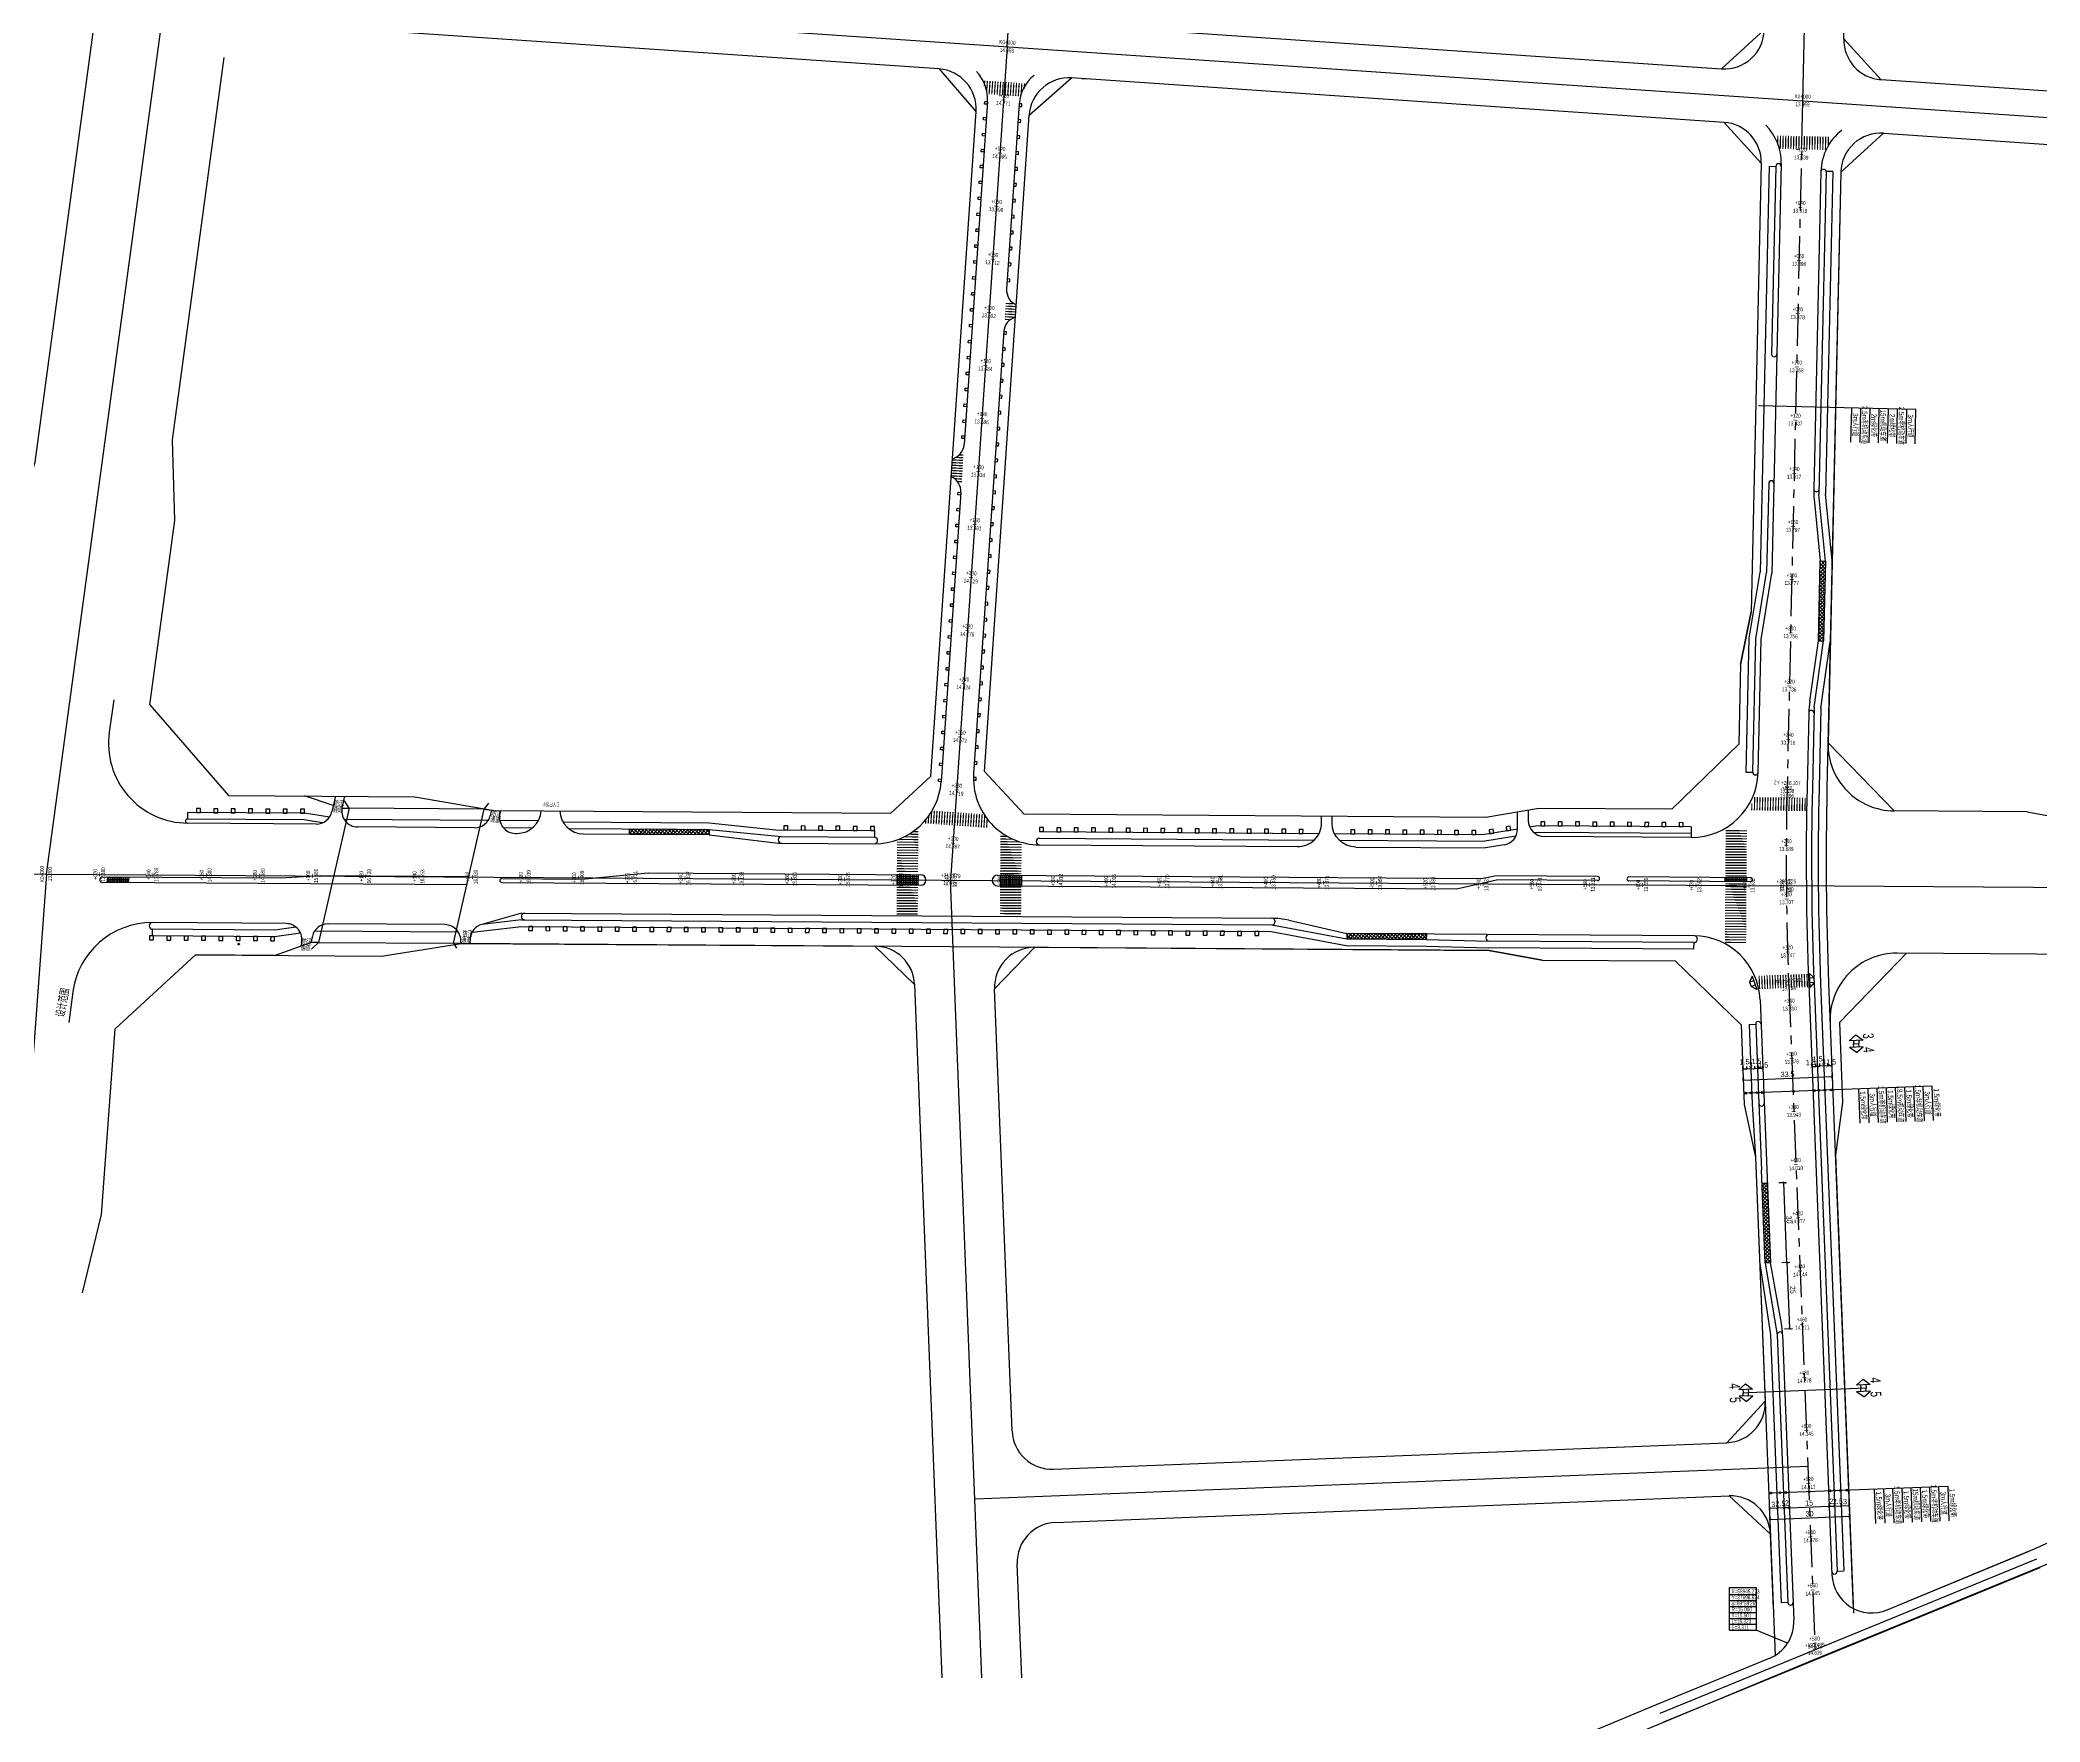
# Model space of a CAD drawing. Extents: x 36720 to 38202, y 58806 to 59830.
# Drawn here: x 37039 to 37791, y 58917 to 59550 of the extents above; entities that cross this region are included whole.
import ezdxf
from ezdxf.enums import TextEntityAlignment as Align

# ---------------------------------------------------------------- set-up
doc = ezdxf.new("R2010")
doc.units = 0
doc.header["$LTSCALE"] = 1000
doc.linetypes.add('CENTER', pattern=[50.8, 31.75, -6.35, 6.35, -6.35])
doc.linetypes.add('DASH', pattern=[0.35, 0.25, -0.1])
doc.layers.get('0').update_dxf_attribs({"linetype": 'CONTINUOUS'})
doc.layers.get('DEFPOINTS').update_dxf_attribs({"color": 8, "linetype": 'CONTINUOUS'})
for name, color, linetype in [('Axis', 6, 'CONTINUOUS'), ('DL_道路红线_干道网_', 6, 'CONTINUOUS'), ('DL_道路红线_支路网_', 6, 'CONTINUOUS'), ('PP-COM', 7, 'CONTINUOUS'), ('PP-DL-DHBZ', 7, 'CONTINUOUS'), ('SZ-ZH-DIM', 7, 'CONTINUOUS'), ('三面坡', 7, 'CONTINUOUS'), ('规划路边线', 6, 'CONTINUOUS'), ('路中线', 6, 'CONTINUOUS'), ('路边线', 30, 'CONTINUOUS')]:
    doc.layers.add(name, color=color, linetype=linetype)
doc.styles.add('gpsxw', font='haiwenrs.shx', dxfattribs={"width": 0.7, "bigfont": 'haiwenzw.shx'})
doc.styles.add('HANLGED', font='haiwenrs.shx', dxfattribs={"width": 0.8, "bigfont": 'haiwenzw.shx'})
doc.dimstyles.new('H1', dxfattribs={"dimtxt": 3, "dimasz": 1, "dimexe": 1, "dimexo": 1, "dimgap": 0.5, "dimtad": 1, "dimdec": 1, "dimdsep": 46, "dimtxsty": 'HANLGED', "dimblk": 'OBLIQUE', "dimcen": 0, "dimclrd": 256, "dimclre": 256, "dimclrt": 256, "dimadec": 0, "dimazin": 0, "dimtfac": 0.666667, "dimtdec": 1, "dimtmove": 2, "dimatfit": 3, "dimfxl": 0, "dimtolj": 1, "dimarcsym": 0})

# ---------------------------------------------------------------- blocks, each defined once
blk = doc.blocks.new('红线')
at = {"layer": 'DL_道路红线_干道网_', "color": 4}
for points in [[(44005.65, 59479.18), (44035.18, 59445.17), (44105.18, 59444.69), (44135.02, 59439.48), (44284.1, 59438.47), (44299.16, 59452.45), (44316.16, 59702.35), (44302.29, 59718.4)], [(44657.27, 59694.14), (44641.25, 59679.51), (44636.42, 59464.96), (44661.24, 59439.39)], [(43992.58, 59357.45), (44022.7, 59385.25), (44092.7, 59384.77), (44122.61, 59389.57), (44278.17, 59388.51), (44293.06, 59374.1)], [(44323.14, 59372.51), (44338.23, 59388.1), (44509.04, 59386.93), (44528.93, 59383.3), (44578.92, 59382.95), (44603.73, 59358.94), (44604.91, 59328.96), (44609.19, 59309.24), (44612.81, 59217.43), (44598.41, 59201.85)], [(44665.88, 59385.86), (44640.73, 59359.88), (44641.91, 59329.9), (44639.19, 59309.9), (44645.97, 59137.81)], [(44604.91, 59328.96), (44609.19, 59309.24)], [(44615.88, 59139.39), (44614.77, 59167.47), (44599.2, 59181.87)]]:
    blk.add_lwpolyline(points, dxfattribs=at)
at = {"layer": 'DL_道路红线_支路网_', "color": 4}
blk.add_lwpolyline([(44597.35, 59698.21), (44611.32, 59682.91), (44607.52, 59514.19), (44603.57, 59494.39), (44602.9, 59464.4), (44577.73, 59439.96), (44527.73, 59440.31), (44507.8, 59436.94), (44334.19, 59438.13), (44319.33, 59454.14), (44336.12, 59700.95), (44352.1, 59714.89)], dxfattribs=at)
blk = doc.blocks.new('1')
at = {"layer": 'PP-COM', "color": 5}
for p, q in [((0.38, 0.85), (0.15, -1.16)), ((1.62, 0.7), (0.38, 0.85)), ((1.2, -2.88), (1.8, 2.28)), ((3.55, -0.54), (1.8, 2.28)), ((1.38, -1.3), (0.15, -1.16)), ((3.55, -0.54), (1.2, -2.88))]:
    blk.add_line(p, q, dxfattribs=at)
blk = doc.blocks.new('_ArchTick')
at = {"color": 0, "linetype": 'ByBlock', "const_width": 0.15}
blk.add_lwpolyline([(-0.5, -0.5), (0.5, 0.5)], dxfattribs=at)
blk = doc.blocks.new('*D4')
at = {"layer": 'DEFPOINTS', "color": 0, "transparency": 16777216}
for p in [(37705.06, 59162.99), (37706.53, 59163.94), (37706.56, 59163.05)]:
    blk.add_point(p, dxfattribs=at)
at = {"layer": 'PP-COM', "lineweight": -2, "transparency": 16777216}
for p, q in [((37705.02, 59163.99), (37704.99, 59164.88)), ((37705.03, 59163.88), (37706.53, 59163.94)), ((37706.52, 59164.05), (37706.49, 59164.94))]:
    blk.add_line(p, q, dxfattribs=at)
for p, rotation in [((37705.03, 59163.88), 182.2813856717245), ((37706.53, 59163.94), 2.281385671724565)]:
    blk.add_blockref('_ArchTick', p, dxfattribs=dict(at, rotation=rotation))
at = {"layer": 'PP-COM', "transparency": 16777216, "insert": (37704.59, 59165.4), "char_height": 2, "attachment_point": 5, "rotation": 2.28139, "style": 'HANLGED'}
blk.add_mtext('\\A1;1.5', dxfattribs=at)
blk = doc.blocks.new('*D5')
at = {"layer": 'DEFPOINTS', "color": 0, "transparency": 16777216}
for p in [(37706.56, 59163.05), (37708.03, 59164), (37708.06, 59163.11)]:
    blk.add_point(p, dxfattribs=at)
at = {"layer": 'PP-COM', "lineweight": -2, "transparency": 16777216}
for p, q in [((37706.52, 59164.05), (37706.49, 59164.94)), ((37706.53, 59163.94), (37708.03, 59164)), ((37708.02, 59164.11), (37707.99, 59165))]:
    blk.add_line(p, q, dxfattribs=at)
for p, rotation in [((37706.53, 59163.94), 182.2813413315099), ((37708.03, 59164), 2.281341331509859)]:
    blk.add_blockref('_ArchTick', p, dxfattribs=dict(at, rotation=rotation))
at = {"layer": 'PP-COM', "transparency": 16777216, "insert": (37707.17, 59166.72), "char_height": 2, "attachment_point": 5, "rotation": 2.28134, "style": 'HANLGED'}
blk.add_mtext('\\A1;1.5', dxfattribs=at)
blk = doc.blocks.new('*D6')
at = {"layer": 'DEFPOINTS', "color": 0, "transparency": 16777216}
for p in [(37685.05, 59163.1), (37685.08, 59162.21), (37686.58, 59162.26)]:
    blk.add_point(p, dxfattribs=at)
at = {"layer": 'PP-COM', "lineweight": -2, "transparency": 16777216}
for p, q in [((37685.04, 59163.2), (37685.01, 59164.1)), ((37686.55, 59163.16), (37685.05, 59163.1)), ((37686.54, 59163.26), (37686.51, 59164.16))]:
    blk.add_line(p, q, dxfattribs=at)
for p, rotation in [((37685.05, 59163.1), 182.2384940491025), ((37686.55, 59163.16), 2.238494049102541)]:
    blk.add_blockref('_ArchTick', p, dxfattribs=dict(at, rotation=rotation))
at = {"layer": 'PP-COM', "transparency": 16777216, "insert": (37686.76, 59164.41), "char_height": 2, "attachment_point": 5, "rotation": 2.23849, "style": 'HANLGED'}
blk.add_mtext('\\A1;1.5', dxfattribs=at)
blk = doc.blocks.new('*D7')
at = {"layer": 'DEFPOINTS', "color": 0, "transparency": 16777216}
for p in [(37683.55, 59163.04), (37683.58, 59162.15), (37685.08, 59162.21)]:
    blk.add_point(p, dxfattribs=at)
at = {"layer": 'PP-COM', "lineweight": -2, "transparency": 16777216}
for p, q in [((37683.54, 59163.15), (37683.51, 59164.04)), ((37685.05, 59163.1), (37683.55, 59163.04)), ((37685.04, 59163.2), (37685.01, 59164.1))]:
    blk.add_line(p, q, dxfattribs=at)
for p, rotation in [((37683.55, 59163.04), 182.2278232859937), ((37685.05, 59163.1), 2.22782328599358)]:
    blk.add_blockref('_ArchTick', p, dxfattribs=dict(at, rotation=rotation))
at = {"layer": 'PP-COM', "transparency": 16777216, "insert": (37684.19, 59165.82), "char_height": 2, "attachment_point": 5, "rotation": 2.22782, "style": 'HANLGED'}
blk.add_mtext('\\A1;1.5', dxfattribs=at)
blk = doc.blocks.new('*D8')
at = {"layer": 'DEFPOINTS', "color": 0, "transparency": 16777216}
for p in [(37680.55, 59162.92), (37680.58, 59162.03), (37683.58, 59162.15)]:
    blk.add_point(p, dxfattribs=at)
at = {"layer": 'PP-COM', "lineweight": -2, "transparency": 16777216}
for p, q in [((37680.54, 59163.03), (37680.51, 59163.92)), ((37683.55, 59163.04), (37680.55, 59162.92)), ((37683.54, 59163.15), (37683.51, 59164.04))]:
    blk.add_line(p, q, dxfattribs=at)
for p, rotation in [((37680.55, 59162.92), 182.2411730938736), ((37683.55, 59163.04), 2.241173093873607)]:
    blk.add_blockref('_ArchTick', p, dxfattribs=dict(at, rotation=rotation))
at = {"layer": 'PP-COM', "transparency": 16777216, "insert": (37681.99, 59164.48), "char_height": 2, "attachment_point": 5, "rotation": 2.24117, "style": 'HANLGED'}
blk.add_mtext('\\A1;3', dxfattribs=at)
blk = doc.blocks.new('*D9')
at = {"layer": 'DEFPOINTS', "color": 0, "transparency": 16777216}
for p in [(37679.05, 59162.87), (37679.08, 59161.97), (37680.58, 59162.03)]:
    blk.add_point(p, dxfattribs=at)
at = {"layer": 'PP-COM', "lineweight": -2, "transparency": 16777216}
for p, q in [((37679.05, 59162.97), (37679.01, 59163.86)), ((37680.55, 59162.92), (37679.05, 59162.87)), ((37680.54, 59163.03), (37680.51, 59163.92))]:
    blk.add_line(p, q, dxfattribs=at)
for p, rotation in [((37679.05, 59162.87), 182.2384940488357), ((37680.55, 59162.92), 2.238494048835635)]:
    blk.add_blockref('_ArchTick', p, dxfattribs=dict(at, rotation=rotation))
at = {"layer": 'PP-COM', "transparency": 16777216, "insert": (37679.69, 59165.64), "char_height": 2, "attachment_point": 5, "rotation": 2.23849, "style": 'HANLGED'}
blk.add_mtext('\\A1;1.5', dxfattribs=at)
blk = doc.blocks.new('*D10')
at = {"layer": 'DEFPOINTS', "color": 0, "transparency": 16777216}
for p in [(37712.68, 59160.12), (37712.72, 59159.23), (37679.24, 59157.9)]:
    blk.add_point(p, dxfattribs=at)
at = {"layer": 'PP-COM', "lineweight": -2, "transparency": 16777216}
for p, q in [((37679.21, 59158.9), (37679.17, 59159.8)), ((37679.21, 59158.8), (37712.68, 59160.12)), ((37712.68, 59160.23), (37712.64, 59161.12))]:
    blk.add_line(p, q, dxfattribs=at)
for p, rotation in [((37679.21, 59158.8), 182.2651385316486), ((37712.68, 59160.12), 2.265138531648643)]:
    blk.add_blockref('_ArchTick', p, dxfattribs=dict(at, rotation=rotation))
at = {"layer": 'PP-COM', "transparency": 16777216, "insert": (37695.89, 59160.96), "char_height": 2, "attachment_point": 5, "rotation": 2.26514, "style": 'HANLGED'}
blk.add_mtext('\\A1;33.5', dxfattribs=at)
blk = doc.blocks.new('*D11')
at = {"layer": 'DEFPOINTS', "color": 0, "transparency": 16777216}
for p in [(37708.03, 59164), (37708.06, 59163.11), (37711.06, 59163.23)]:
    blk.add_point(p, dxfattribs=at)
at = {"layer": 'PP-COM', "lineweight": -2, "transparency": 16777216}
for p, q in [((37708.02, 59164.11), (37707.99, 59165)), ((37711.02, 59164.12), (37708.03, 59164)), ((37711.02, 59164.23), (37710.98, 59165.12))]:
    blk.add_line(p, q, dxfattribs=at)
for p, rotation in [((37708.03, 59164), 182.2411730938736), ((37711.02, 59164.12), 2.241173093873607)]:
    blk.add_blockref('_ArchTick', p, dxfattribs=dict(at, rotation=rotation))
at = {"layer": 'PP-COM', "transparency": 16777216, "insert": (37709.47, 59165.56), "char_height": 2, "attachment_point": 5, "rotation": 2.24117, "style": 'HANLGED'}
blk.add_mtext('\\A1;3', dxfattribs=at)
blk = doc.blocks.new('*D12')
at = {"layer": 'DEFPOINTS', "color": 0, "transparency": 16777216}
for p in [(37711.02, 59164.12), (37711.06, 59163.23), (37712.56, 59163.29)]:
    blk.add_point(p, dxfattribs=at)
at = {"layer": 'PP-COM', "lineweight": -2, "transparency": 16777216}
for p, q in [((37711.02, 59164.23), (37710.98, 59165.12)), ((37712.53, 59164.18), (37711.02, 59164.12)), ((37712.52, 59164.28), (37712.49, 59165.18))]:
    blk.add_line(p, q, dxfattribs=at)
for p, rotation in [((37711.02, 59164.12), 182.2278232859937), ((37712.53, 59164.18), 2.22782328599358)]:
    blk.add_blockref('_ArchTick', p, dxfattribs=dict(at, rotation=rotation))
at = {"layer": 'PP-COM', "transparency": 16777216, "insert": (37712.28, 59165.6), "char_height": 2, "attachment_point": 5, "rotation": 2.22782, "style": 'HANLGED'}
blk.add_mtext('\\A1;1.5', dxfattribs=at)
blk = doc.blocks.new('*D13')
at = {"layer": 'DEFPOINTS', "color": 0, "transparency": 16777216}
for p in [(37696.58, 58997.1), (37711.54, 58998.59), (37711.57, 58997.7)]:
    blk.add_point(p, dxfattribs=at)
at = {"layer": 'PP-COM', "lineweight": -2, "transparency": 16777216}
for p, q in [((37696.54, 58998.1), (37696.51, 58999)), ((37696.55, 58998), (37711.54, 58998.59)), ((37711.53, 58998.7), (37711.5, 58999.59))]:
    blk.add_line(p, q, dxfattribs=at)
for p, rotation in [((37696.55, 58998), 182.2781645384508), ((37711.54, 58998.59), 2.278164538450799)]:
    blk.add_blockref('_ArchTick', p, dxfattribs=dict(at, rotation=rotation))
at = {"layer": 'PP-COM', "transparency": 16777216, "insert": (37703.98, 58999.79), "char_height": 2, "attachment_point": 5, "rotation": 2.27816, "style": 'HANLGED'}
blk.add_mtext('\\A1;15', dxfattribs=at)
blk = doc.blocks.new('*D14')
at = {"layer": 'DEFPOINTS', "color": 0, "transparency": 16777216}
for p in [(37694.55, 58997.92), (37694.59, 58997.02), (37696.58, 58997.1)]:
    blk.add_point(p, dxfattribs=at)
at = {"layer": 'PP-COM', "lineweight": -2, "transparency": 16777216}
for p, q in [((37694.55, 58998.02), (37694.51, 58998.92)), ((37696.55, 58998), (37694.55, 58997.92)), ((37696.54, 58998.1), (37696.51, 58999))]:
    blk.add_line(p, q, dxfattribs=at)
for p, rotation in [((37694.55, 58997.92), 182.2425132031823), ((37696.55, 58998), 2.24251320318233)]:
    blk.add_blockref('_ArchTick', p, dxfattribs=dict(at, rotation=rotation))
at = {"layer": 'PP-COM', "transparency": 16777216, "insert": (37695.6, 58999.78), "char_height": 2, "attachment_point": 5, "rotation": 2.24251, "style": 'HANLGED'}
blk.add_mtext('\\A1;2', dxfattribs=at)
blk = doc.blocks.new('*D15')
at = {"layer": 'DEFPOINTS', "color": 0, "transparency": 16777216}
for p in [(37692.05, 58997.82), (37692.09, 58996.93), (37694.59, 58997.02)]:
    blk.add_point(p, dxfattribs=at)
at = {"layer": 'PP-COM', "lineweight": -2, "transparency": 16777216}
for p, q in [((37692.05, 58997.93), (37692.01, 58998.82)), ((37694.55, 58997.92), (37692.05, 58997.82)), ((37694.55, 58998.02), (37694.51, 58998.92))]:
    blk.add_line(p, q, dxfattribs=at)
for p, rotation in [((37692.05, 58997.82), 182.2384940497028), ((37694.55, 58997.92), 2.238494049702783)]:
    blk.add_blockref('_ArchTick', p, dxfattribs=dict(at, rotation=rotation))
at = {"layer": 'PP-COM', "transparency": 16777216, "insert": (37693.22, 58999.57), "char_height": 2, "attachment_point": 5, "rotation": 2.23849, "style": 'HANLGED'}
blk.add_mtext('\\A1;2.5', dxfattribs=at)
blk = doc.blocks.new('*D16')
at = {"layer": 'DEFPOINTS', "color": 0, "transparency": 16777216}
for p in [(37689.05, 58997.7), (37689.09, 58996.81), (37692.09, 58996.93)]:
    blk.add_point(p, dxfattribs=at)
at = {"layer": 'PP-COM', "lineweight": -2, "transparency": 16777216}
for p, q in [((37689.05, 58997.81), (37689.02, 58998.7)), ((37692.05, 58997.82), (37689.05, 58997.7)), ((37692.05, 58997.93), (37692.01, 58998.82))]:
    blk.add_line(p, q, dxfattribs=at)
for p, rotation in [((37689.05, 58997.7), 182.2411730938736), ((37692.05, 58997.82), 2.241173093873607)]:
    blk.add_blockref('_ArchTick', p, dxfattribs=dict(at, rotation=rotation))
at = {"layer": 'PP-COM', "transparency": 16777216, "insert": (37690.49, 58999.26), "char_height": 2, "attachment_point": 5, "rotation": 2.24117, "style": 'HANLGED'}
blk.add_mtext('\\A1;3', dxfattribs=at)
blk = doc.blocks.new('*D17')
at = {"layer": 'DEFPOINTS', "color": 0, "transparency": 16777216}
for p in [(37719.19, 58994.83), (37719.23, 58993.94), (37689.25, 58992.75)]:
    blk.add_point(p, dxfattribs=at)
at = {"layer": 'PP-COM', "lineweight": -2, "transparency": 16777216}
for p, q in [((37689.21, 58993.75), (37689.17, 58994.64)), ((37689.21, 58993.64), (37719.19, 58994.83)), ((37719.19, 58994.93), (37719.15, 58995.83))]:
    blk.add_line(p, q, dxfattribs=at)
for p, rotation in [((37689.21, 58993.64), 182.2663706320454), ((37719.19, 58994.83), 2.266370632045446)]:
    blk.add_blockref('_ArchTick', p, dxfattribs=dict(at, rotation=rotation))
at = {"layer": 'PP-COM', "transparency": 16777216, "insert": (37704.14, 58995.74), "char_height": 2, "attachment_point": 5, "rotation": 2.26637, "style": 'HANLGED'}
blk.add_mtext('\\A1;30', dxfattribs=at)
blk = doc.blocks.new('*D20')
at = {"layer": 'DEFPOINTS', "color": 0, "transparency": 16777216}
for p in [(37711.57, 58997.69), (37713.53, 58998.66), (37713.57, 58997.77)]:
    blk.add_point(p, dxfattribs=at)
at = {"layer": 'PP-COM', "lineweight": -2, "transparency": 16777216}
for p, q in [((37711.53, 58998.69), (37711.5, 58999.59)), ((37711.54, 58998.59), (37713.53, 58998.66)), ((37713.53, 58998.77), (37713.5, 58999.66))]:
    blk.add_line(p, q, dxfattribs=at)
for p, rotation in [((37711.54, 58998.59), 182.2554104384656), ((37713.53, 58998.66), 2.255410438465561)]:
    blk.add_blockref('_ArchTick', p, dxfattribs=dict(at, rotation=rotation))
at = {"layer": 'PP-COM', "transparency": 16777216, "insert": (37712.34, 59000.44), "char_height": 2, "attachment_point": 5, "rotation": 2.25541, "style": 'HANLGED'}
blk.add_mtext('\\A1;2', dxfattribs=at)
blk = doc.blocks.new('*D21')
at = {"layer": 'DEFPOINTS', "color": 0, "transparency": 16777216}
for p in [(37713.57, 58997.77), (37716.03, 58998.76), (37716.07, 58997.87)]:
    blk.add_point(p, dxfattribs=at)
at = {"layer": 'PP-COM', "lineweight": -2, "transparency": 16777216}
for p, q in [((37713.53, 58998.77), (37713.5, 58999.66)), ((37713.53, 58998.66), (37716.03, 58998.76)), ((37716.03, 58998.87), (37715.99, 58999.76))]:
    blk.add_line(p, q, dxfattribs=at)
for p, rotation in [((37713.53, 58998.66), 182.2594295921562), ((37716.03, 58998.76), 2.259429592156198)]:
    blk.add_blockref('_ArchTick', p, dxfattribs=dict(at, rotation=rotation))
at = {"layer": 'PP-COM', "transparency": 16777216, "insert": (37714.73, 59000.42), "char_height": 2, "attachment_point": 5, "rotation": 2.25943, "style": 'HANLGED'}
blk.add_mtext('\\A1;2.5', dxfattribs=at)
blk = doc.blocks.new('*D22')
at = {"layer": 'DEFPOINTS', "color": 0, "transparency": 16777216}
for p in [(37716.07, 58997.87), (37719.03, 58998.88), (37719.07, 58997.99)]:
    blk.add_point(p, dxfattribs=at)
at = {"layer": 'PP-COM', "lineweight": -2, "transparency": 16777216}
for p, q in [((37716.03, 58998.87), (37715.99, 58999.76)), ((37716.03, 58998.76), (37719.03, 58998.88)), ((37719.03, 58998.99), (37718.99, 58999.88))]:
    blk.add_line(p, q, dxfattribs=at)
for p, rotation in [((37716.03, 58998.76), 182.2567505479114), ((37719.03, 58998.88), 2.256750547911418)]:
    blk.add_blockref('_ArchTick', p, dxfattribs=dict(at, rotation=rotation))
at = {"layer": 'PP-COM', "transparency": 16777216, "insert": (37717.47, 59000.32), "char_height": 2, "attachment_point": 5, "rotation": 2.25675, "style": 'HANLGED'}
blk.add_mtext('\\A1;3', dxfattribs=at)
blk = doc.blocks.new('*D23')
at = {"layer": 'DEFPOINTS', "color": 0, "transparency": 16777216}
for p in [(37691.56, 59120.18), (37694.52, 59120.29), (37692.7, 59090.2)]:
    blk.add_point(p, dxfattribs=at)
at = {"layer": 'PP-COM', "lineweight": -2, "transparency": 16777216}
for p, q in [((37692.56, 59120.22), (37695.52, 59120.33)), ((37695.65, 59090.31), (37694.52, 59120.29)), ((37693.7, 59090.24), (37696.65, 59090.35))]:
    blk.add_line(p, q, dxfattribs=at)
for p, rotation in [((37694.52, 59120.29), 92.16817694991872), ((37695.65, 59090.31), 272.1681769499187)]:
    blk.add_blockref('_ArchTick', p, dxfattribs=dict(at, rotation=rotation))
at = {"layer": 'PP-COM', "transparency": 16777216, "insert": (37696.41, 59106.35), "char_height": 2, "attachment_point": 5, "rotation": 272.16818, "style": 'HANLGED'}
blk.add_mtext('\\A1;30', dxfattribs=at)
blk = doc.blocks.new('*D24')
at = {"layer": 'DEFPOINTS', "color": 0, "transparency": 16777216}
for p in [(37692.71, 59090.2), (37695.7, 59090.32), (37693.69, 59065.22)]:
    blk.add_point(p, dxfattribs=at)
at = {"layer": 'PP-COM', "lineweight": -2, "transparency": 16777216}
for p, q in [((37693.71, 59090.24), (37696.7, 59090.36)), ((37696.68, 59065.34), (37695.7, 59090.32)), ((37694.69, 59065.26), (37697.68, 59065.38))]:
    blk.add_line(p, q, dxfattribs=at)
for p, rotation in [((37695.7, 59090.32), 92.23498832163106), ((37696.68, 59065.34), 272.2349883216311)]:
    blk.add_blockref('_ArchTick', p, dxfattribs=dict(at, rotation=rotation))
at = {"layer": 'PP-COM', "transparency": 16777216, "insert": (37697.78, 59079.95), "char_height": 2, "attachment_point": 5, "rotation": 272.23499, "style": 'HANLGED'}
blk.add_mtext('\\A1;25', dxfattribs=at)
blk = doc.blocks.new('w1212')
at = {"layer": 'Axis', "color": 1, "linetype": 'CENTER', "ltscale": 0.1}
for p, q in [((35095.34, 59236.23), (35175.62, 59830.04)), ((35456.39, 59547.17), (35473.68, 59801.39)), ((35761.33, 59789.42), (35755.4, 59526.83)), ((35755.4, 59526.83), (35140.29, 59568.68)), ((35988.42, 59510.98), (35755.4, 59526.83)), ((34774.08, 59240.46), (35095.34, 59236.24)), ((35446.88, 58934.01), (35435.08, 59233.92)), ((36214.86, 59228.6), (35748.74, 59231.78)), ((35444.23, 59001.32), (35757.33, 59013.65))]:
    blk.add_line(p, q, dxfattribs=at)
at = {"layer": 'Axis', "color": 4, "ltscale": 0.1}
blk.add_lwpolyline([(36183.82, 58934.01), (36226.44, 59338.54)], dxfattribs=at)
at = {"layer": 'Axis', "color": 1, "linetype": 'CENTER', "ltscale": 0.1}
blk.add_lwpolyline([(35095.34, 59236.23), (35078.18, 59003.33)], dxfattribs=at)
at = {"layer": 'DL_道路红线_干道网_', "color": 4}
for p, q in [((35865.35, 58994.05, 7.94), (35864.42, 58993.51, 7.28)), ((35866.28, 58994.6, 8.6), (35865.35, 58994.05, 7.94)), ((35867.21, 58995.15, 9.26), (35866.28, 58994.6, 8.6)), ((35868.13, 58995.71, 9.91), (35867.21, 58995.15, 9.26)), ((35869.05, 58996.27, 10.57), (35868.13, 58995.71, 9.91)), ((35869.97, 58996.84, 11.23), (35869.05, 58996.27, 10.57)), ((35870.88, 58997.41, 11.89), (35869.97, 58996.84, 11.23)), ((35871.8, 58997.98, 12.55), (35870.88, 58997.41, 11.89)), ((35872.71, 58998.56), (35871.8, 58997.98, 12.55)), ((35850.24, 58986.01, 8.03), (35849.28, 58985.55, 8.7)), ((35851.19, 58986.47, 7.36), (35850.24, 58986.01, 8.03)), ((35852.15, 58986.94, 6.69), (35851.19, 58986.47, 7.36)), ((35853.1, 58987.41, 6.02), (35852.15, 58986.94, 6.69)), ((35854.05, 58987.89, 5.35), (35853.1, 58987.41, 6.02)), ((35854.99, 58988.37, 4.68), (35854.05, 58987.89, 5.35)), ((35855.94, 58988.86, 4.02), (35854.99, 58988.37, 4.68)), ((35856.88, 58989.35, 3.35), (35855.94, 58988.86, 4.02)), ((35857.82, 58989.85, 2.68), (35856.88, 58989.35, 3.35)), ((35858.77, 58990.36, 3.33), (35857.82, 58989.85, 2.68)), ((35859.72, 58990.87, 3.99), (35858.77, 58990.36, 3.33)), ((35860.66, 58991.39, 4.65), (35859.72, 58990.87, 3.99)), ((35861.61, 58991.91, 5.31), (35860.66, 58991.39, 4.65)), ((35862.55, 58992.44, 5.97), (35861.61, 58991.91, 5.31)), ((35863.48, 58992.97, 6.62), (35862.55, 58992.44, 5.97)), ((35864.42, 58993.51, 7.28), (35863.48, 58992.97, 6.62)), ((35840.55, 58981.64), (35794.55, 58962.63)), ((35841.53, 58982.05, 14.05), (35840.55, 58981.64, 14.72)), ((35842.51, 58982.47, 13.38), (35841.53, 58982.05, 14.05)), ((35843.48, 58982.9, 12.71), (35842.51, 58982.47, 13.38)), ((35844.45, 58983.33, 12.05), (35843.48, 58982.9, 12.71)), ((35845.42, 58983.76, 11.38), (35844.45, 58983.33, 12.05)), ((35846.39, 58984.2, 10.71), (35845.42, 58983.76, 11.38)), ((35847.36, 58984.65, 10.04), (35846.39, 58984.2, 10.71)), ((35848.32, 58985.1, 9.37), (35847.36, 58984.65, 10.04)), ((35849.28, 58985.55, 8.7), (35848.32, 58985.1, 9.37)), ((35700.41, 58923.94, 14.5), (35640.29, 58898.91, 9999)), ((35640.29, 58898.91, 9999), (35607.14, 58885.05, 9999)), ((35597.68, 58881.07, 5999.4), (35595.31, 58880.09, 4999.5)), ((35600.04, 58882.06, 6999.3), (35597.68, 58881.07, 5999.4)), ((35602.41, 58883.05, 7999.2), (35600.04, 58882.06, 6999.3)), ((35604.77, 58884.04, 8999.1), (35602.41, 58883.05, 7999.2)), ((35607.14, 58885.05, 9999), (35604.77, 58884.04, 8999.1)), ((35578.88, 58873.44, 0.87), (35576.61, 58872.54, 1.3)), ((35581.15, 58874.34, 0.43), (35578.88, 58873.44, 0.87)), ((35583.42, 58875.25), (35581.15, 58874.34, 0.43)), ((35585.8, 58876.21, 999.9), (35583.42, 58875.25)), ((35588.18, 58877.17, 1999.8), (35585.8, 58876.21, 999.9)), ((35590.56, 58878.14, 2999.7), (35588.18, 58877.17, 1999.8)), ((35592.93, 58879.11, 3999.6), (35590.56, 58878.14, 2999.7)), ((35595.31, 58880.09, 4999.5), (35592.93, 58879.11, 3999.6)), ((35563.38, 58867.42, 13.91), (35532.62, 58855.13)), ((35567.49, 58868.99, 3.04), (35563.38, 58867.42, 10.43)), ((35563.38, 58867.42, 6.96), (35563.38, 58867.42, 13.91)), ((35569.77, 58869.87, 2.61), (35567.49, 58868.99, 3.04)), ((35572.05, 58870.76, 2.17), (35569.77, 58869.87, 2.61)), ((35574.33, 58871.65, 1.74), (35572.05, 58870.76, 2.17)), ((35576.61, 58872.54, 1.3), (35574.33, 58871.65, 1.74)), ((35532.62, 58855.13), (35489.99, 58838.98, 9999)), ((35509.74, 58837.88, 13.68), (35539.91, 58849.84, 9999)), ((35489.99, 58838.98, 9999), (35463.48, 58829.2, 9999)), ((35464.98, 58821.06, 13.63), (35509.74, 58837.88, 13.68)), ((35463.48, 58829.2, 9999), (35429.16, 58816.25)), ((35425.4, 58806.34, 9999), (35464.98, 58821.06, 13.63))]:
    blk.add_line(p, q, dxfattribs=at)
blk.add_lwpolyline([(35055.58, 59104.91), (35058.37, 59074.75)], dxfattribs=at)
for points in [[(35904.69, 59025, 5006.88), (35905.67, 59026.06, 3089.57), (35906.51, 59026.98, 1682.77), (35907.27, 59027.82, 696.85), (35908.02, 59028.68, 14.75), (35908.96, 59029.77, -470.28), (35910.44, 59031.53, -716.1), (35912.64, 59034.16, -726.06), (35915.71, 59037.83, -518.9), (35918.92, 59041.68, -264.56), (35921.69, 59045.01, -97.33), (35924.23, 59048.06, -8.72), (35926.78, 59051.14, 14.88), (35929.31, 59054.2, 14.89), (35931.76, 59057.18, 14.89), (35934.36, 59060.36, 14.89), (35937.32, 59064, 14.89), (35940.2, 59067.54, 14.88), (35942.52, 59070.38, 14.88), (35944.45, 59072.71, 14.89), (35946.19, 59074.79, 14.89), (35947.73, 59076.62, 14.9), (35948.95, 59078.04, 14.91), (35949.91, 59079.16, 14.92), (35950.74, 59080.08, 14.93), (35951.57, 59081.01, 14.95), (35952.56, 59082.14, 14.96), (35953.8, 59083.59, 14.96), (35955.4, 59085.47, 14.97), (35957.75, 59088.24, 14.98), (35961.81, 59093.07, 14.97), (35968.1, 59100.57, 14.96), (35976.99, 59111.19, 14.95)], [(35924.23, 59037.75, 14.88), (35929.55, 59044.2, 14.87), (35933.55, 59049.05, 14.87), (35936.49, 59052.6, 14.87), (35938.72, 59055.28, 14.87), (35940.61, 59057.54, 14.87), (35942.3, 59059.55, 14.88), (35943.93, 59061.47, 14.88), (35945.64, 59063.49, 14.89), (35947.39, 59065.56, 14.9), (35949.19, 59067.68, 14.91), (35951.21, 59070.05, 14.92), (35953.59, 59072.88, 14.92), (35956.77, 59076.62, 14.93), (35961.72, 59082.47, 14.93), (35969.08, 59091.15, 14.94), (35979.28, 59103.18, 14.94)], [(35885.34, 58998.93, 9999), (35885.94, 58999.38, 9999), (35890.2, 59002.62, 9999), (35893.18, 59004.94, 9999), (35895.24, 59006.6, 9999), (35896.88, 59007.98, 9999), (35898.34, 59009.22, 9999), (35899.73, 59010.43, 9999), (35901.18, 59011.72, 9999), (35902.59, 59012.99, 9999), (35903.83, 59014.15, 9999), (35905.01, 59015.29, 9999), (35906.24, 59016.52, 14.91), (35907.59, 59017.93, 9999), (35909.24, 59019.77, 9999), (35911.37, 59022.24, 9999), (35924.23, 59037.75, 14.88)], [(35872.71, 58998.56, 9999), (35872.98, 58998.71, 9999), (35876.84, 59001.03, 14.77), (35879.45, 59002.74, 9999), (35881.57, 59004.21, 9999), (35883.36, 59005.55, 9999), (35884.99, 59006.88, 9999), (35886.53, 59008.17, 9999), (35887.95, 59009.38, 9999), (35889.4, 59010.61, 9999), (35890.98, 59011.95, 9999), (35892.77, 59013.51, 9999), (35894.99, 59015.54, 9999), (35897.87, 59018.27, 9999), (35904.69, 59025, 5006.88)], [(35601.57, 58875.04, 9999), (35650.6, 58895.6, 9999), (35702.82, 58917.32, 14.52), (35759.71, 58940.91, 14.56), (35843.9, 58975.37, 14.86), (35844.8, 58975.74, 254.86), (35845.7, 58976.12, 494.87), (35846.59, 58976.5, 734.87), (35847.48, 58976.89, 974.87), (35848.37, 58977.28, 1214.88), (35849.26, 58977.68, 1454.88), (35850.14, 58978.08, 1694.88), (35851.03, 58978.48, 1934.89), (35851.91, 58978.89, 2174.89), (35852.79, 58979.31, 2414.89), (35853.66, 58979.72, 2654.9), (35854.54, 58980.15, 2894.9), (35855.41, 58980.57, 3134.9), (35856.28, 58981.01, 3374.91), (35857.15, 58981.44, 3614.91), (35858.02, 58981.88, 3854.91), (35858.88, 58982.33, 4094.92), (35859.74, 58982.78, 4334.92), (35860.6, 58983.23, 4574.92), (35861.46, 58983.69, 4814.93), (35862.31, 58984.15, 5054.93), (35863.17, 58984.62, 5294.93), (35864.02, 58985.09, 5534.94), (35864.86, 58985.56, 5774.94), (35865.71, 58986.04, 6014.94), (35866.55, 58986.53, 6254.95), (35867.36, 58987, 6410.95), (35868.17, 58987.48, 6566.95), (35868.98, 58987.96, 6722.95), (35869.78, 58988.44, 6878.96), (35870.59, 58988.93, 7034.96), (35871.38, 58989.42, 7190.96), (35872.18, 58989.91, 7346.96), (35872.98, 58990.41, 7502.96), (35873.77, 58990.92, 7658.97), (35874.56, 58991.42, 7814.97), (35875.35, 58991.93, 7970.97), (35876.13, 58992.45, 8126.97), (35876.91, 58992.97, 8282.98), (35877.69, 58993.49, 8438.98), (35878.47, 58994.02, 8594.98), (35879.24, 58994.55, 8750.98), (35880.01, 58995.08, 8906.98), (35880.78, 58995.62, 9062.99), (35881.55, 58996.16, 9218.99), (35882.31, 58996.71, 9374.99), (35883.07, 58997.26, 9530.99), (35883.83, 58997.81, 9687), (35884.59, 58998.37, 9843), (35885.34, 58998.93, 9999)], [(35539.91, 58849.84, 9999), (35577.29, 58865.3, 14.05), (35583.13, 58867.77, 0), (35601.57, 58875.04, 9999)]]:
    blk.add_polyline3d(points, dxfattribs=at)
at = {"layer": '规划路边线', "color": 4, "ltscale": 2}
for p, q in [((35448.11, 59572.79), (35465.4, 59827.01)), ((35468.06, 59571.44), (35485.35, 59825.66)), ((35182.62, 59575.82), (35432.12, 59558.85)), ((35432.12, 59558.85), (35448.11, 59572.79)), ((35482.01, 59555.45), (35468.06, 59571.44)), ((35091.04, 59391.06), (35114.02, 59561.03)), ((35430.77, 59538.89), (35177.94, 59556.09)), ((35142.63, 59399.43), (35162.06, 59543.14)), ((35725.9, 59518.82), (35480.65, 59535.5)), ((35072.03, 59287.77), (35082.09, 59362.13)), ((35134.2, 59299.79), (35143.58, 59369.16)), ((36196.54, 59341.09), (36190.19, 59280.83)), ((36256.34, 59335.98), (36213.99, 58934.01)), ((34785.22, 59265.17), (35041.91, 59261.79)), ((35839.79, 59259.66), (35789.79, 59260)), ((35839.79, 59259.66), (35859.68, 59256.02)), ((36160.15, 59253.97), (35859.68, 59256.02)), ((34931.4, 59213.24), (34961.21, 59207.85)), ((34961.21, 59207.85), (35031.2, 59206.92)), ((36078.73, 59204.53), (35790.92, 59206.49)), ((36098.62, 59200.89), (36078.73, 59204.53)), ((36148.61, 59200.55), (36098.62, 59200.89)), ((35421.61, 59194.7), (35431.87, 58934.01)), ((35458.24, 59026.89), (35451.7, 59193.11)), ((35060.72, 59174.72), (35055.58, 59104.91)), ((35115.99, 59108.25), (35121.13, 59178.06))]:
    blk.add_line(p, q, dxfattribs=at)
at = {"layer": '规划路边线', "color": 4, "ltscale": 0.05}
for p, q in [((35744.01, 59686.83), (35741, 59553.55)), ((35770.93, 59550.15), (35773.91, 59682.2)), ((35482.01, 59555.45), (35724.99, 59538.92)), ((35724.99, 59538.92), (35741, 59553.55)), ((35770.93, 59550.15), (35784.91, 59534.85)), ((35989.1, 59520.96), (35784.91, 59534.85)), ((35785.82, 59514.74), (35987.74, 59501)), ((36153.66, 58934.01), (36178.25, 59167.41)), ((35108.81, 59078.82), (35115.99, 59108.25)), ((35055.58, 59104.91), (35058.37, 59074.75)), ((35473.82, 59012.49), (35726.96, 59022.46)), ((35474.6, 58992.51), (35727.75, 59002.47)), ((35461.9, 58934.01), (35460.21, 58976.93))]:
    blk.add_line(p, q, dxfattribs=at)
at = {"layer": '规划路边线', "color": 4, "ltscale": 2}
for points in [[(35143.58, 59369.16), (35142.63, 59399.43)], [(35082.09, 59362.13), (35091.04, 59391.06)]]:
    blk.add_lwpolyline(points, dxfattribs=at)
for centre, radius, start, end in [((35433.14, 59573.81), 15, 266.10845, 356.10845), ((35483.03, 59570.42), 15, 176.10845, 266.10845), ((35429.75, 59523.93), 15, 356.10845, 86.10845), ((35479.63, 59520.53), 15, 86.10845, 176.10845), ((35042.3, 59291.78), 30, 269.24532, 352.29989), ((35789.96, 59285), 25, 178.70826, 269.6092), ((36160.36, 59283.97), 30, 269.6092, 353.98645), ((35030.8, 59176.93), 30, 355.78615, 89.24532), ((35406.62, 59194.11), 15, 2.2544, 89.6092), ((35466.68, 59193.7), 15, 89.6092, 182.2544), ((35790.75, 59181.49), 25, 89.6092, 182.25458), ((36148.41, 59170.55), 30, 353.98645, 89.6092)]:
    blk.add_arc(centre, radius, start, end, dxfattribs=at)
at = {"layer": '规划路边线', "color": 4, "ltscale": 0.05}
for centre, start, end in [((35726.01, 59553.89), 266.10845, 358.70826), ((35785.93, 59549.81), 178.70826, 266.10845), ((35724.88, 59503.85), 358.70826, 86.10845), ((35784.8, 59499.77), 86.10845, 178.70826), ((35726.37, 59037.45), 272.25458, 2.25458), ((35473.23, 59027.48), 182.2544, 272.25458), ((35728.34, 58987.49), 2.25458, 92.25458), ((35475.19, 58977.52), 92.25458, 182.2544)]:
    blk.add_arc(centre, 15, start, end, dxfattribs=at)

msp = doc.modelspace()

# ---------------------------------------------------------------- hatches: boundary and pattern name
at = {"layer": 'PP-COM'}
h = msp.add_hatch(dxfattribs=at)
h.set_pattern_fill('ANSI37', color=8, scale=0.3, angle=89.098679, style=0)
h.set_pattern_definition([(134.0986785, (0.2251, 9.983), (-0.684030587, -0.662841162), []), (224.0986785, (0.2251, 9.983), (0.662841162, -0.684030587), [])])
h.paths.add_polyline_path([(37708.115, 59353.928), (37710.115, 59353.883), (37709.438, 59323.891), (37707.439, 59323.936)])
h = msp.add_hatch(dxfattribs=at)
h.set_pattern_fill('ANSI37', color=8, scale=0.3, angle=92.644995, style=0)
h.set_pattern_definition([(137.6449954, (17.2054, -0.1172), (-0.64172045, -0.703882884), []), (227.6449954, (17.2054, -0.1172), (0.703882884, -0.64172045), [])])
h.paths.add_polyline_path([(37260.493, 59251.239), (37260.506, 59253.239), (37290.506, 59253.034), (37290.492, 59251.034)])
h = msp.add_hatch(dxfattribs=at)
h.set_pattern_fill('ANGLE', color=8, scale=0.1, style=0)
h.set_pattern_definition([(0, (-608.1279, 0.1479), (0, 0.6985), [0.508, -0.1905]), (90, (-608.1279, 0.1479), (-0.6985, 0), [0.508, -0.1905])])
h.paths.add_polyline_path([(37064.334, 59235.079), (37072.404, 59235.024), (37072.125, 59233.026), (37064.055, 59233.081)])
h = msp.add_hatch(dxfattribs=at)
h.set_pattern_fill('ANGLE', color=8, scale=0.1, style=0)
h.set_pattern_definition([(0, (-311.4401, 1.1221), (0, 0.6985), [0.508, -0.1905]), (90, (-311.4401, 1.1221), (-0.6985, 0), [0.508, -0.1905])])
h.paths.add_polyline_path([(37361.022, 59236.053), (37369.022, 59235.999), (37368.994, 59231.999), (37360.995, 59232.053)])
h = msp.add_hatch(dxfattribs=at)
h.set_pattern_fill('ANGLE', color=8, scale=0.1, style=0)
h.set_pattern_definition([(0, (-272.5855, 0.8573), (0, 0.6985), [0.508, -0.1905]), (90, (-272.5855, 0.8573), (-0.6985, 0), [0.508, -0.1905])])
h.paths.add_polyline_path([(37399.876, 59235.789), (37407.876, 59235.734), (37407.849, 59231.734), (37399.849, 59231.789)])
h = msp.add_hatch(dxfattribs=at)
h.set_pattern_fill('ANGLE', color=8, scale=0.1, style=0)
h.set_pattern_definition([(0, (0, 0), (0, 0.6985), [0.508, -0.1905]), (90, (0, 0), (-0.6985, 0), [0.508, -0.1905])])
h.paths.add_polyline_path([(37672.462, 59234.931), (37680.462, 59234.877), (37680.452, 59233.377), (37672.452, 59233.431)])
h = msp.add_hatch(dxfattribs=at)
h.set_pattern_fill('ANSI37', color=8, scale=0.3, angle=92.644995, style=0)
h.set_pattern_definition([(137.6449954, (281.921, -39.4531), (-0.64172045, -0.703882884), []), (227.6449954, (281.921, -39.4531), (0.703882884, -0.64172045), [])])
h.paths.add_polyline_path([(37530.208, 59211.869), (37530.222, 59213.873), (37560.222, 59213.696), (37560.208, 59211.664)])
h = msp.add_hatch(color=6, dxfattribs=at)
edge = h.paths.add_edge_path()
edge.add_arc((37113.642, 59209.914), 0.336, 0, 360)
h = msp.add_hatch(color=6, dxfattribs=at)
edge = h.paths.add_edge_path()
edge.add_arc((37680.207, 59153.88), 0.336, 0, 360)
h = msp.add_hatch(color=6, dxfattribs=at)
edge = h.paths.add_edge_path()
edge.add_arc((37682.079, 59153.95), 0.336, 0, 360)
h = msp.add_hatch(color=6, dxfattribs=at)
edge = h.paths.add_edge_path()
edge.add_arc((37684.377, 59154.035), 0.336, 0, 360)
h = msp.add_hatch(color=6, dxfattribs=at)
edge = h.paths.add_edge_path()
edge.add_arc((37686.339, 59154.107), 0.336, 0, 360)
h = msp.add_hatch(color=6, dxfattribs=at)
edge = h.paths.add_edge_path()
edge.add_arc((37698.109, 59154.517), 0.336, 0, 360)
h = msp.add_hatch(color=6, dxfattribs=at)
edge = h.paths.add_edge_path()
edge.add_arc((37706.026, 59154.825), 0.336, 0, 360)
h = msp.add_hatch(color=6, dxfattribs=at)
edge = h.paths.add_edge_path()
edge.add_arc((37707.641, 59154.893), 0.336, 0, 360)
h = msp.add_hatch(color=6, dxfattribs=at)
edge = h.paths.add_edge_path()
edge.add_arc((37709.893, 59154.999), 0.336, 0, 360)
h = msp.add_hatch(color=6, dxfattribs=at)
edge = h.paths.add_edge_path()
edge.add_arc((37712.189, 59155.069), 0.336, 0, 360)
h = msp.add_hatch(dxfattribs=at)
h.set_pattern_fill('ANSI37', color=8, scale=0.3, angle=92.644995, style=0)
h.set_pattern_definition([(137.6449954, (-1.6798, 29.9571), (-0.64172045, -0.703882884), []), (227.6449954, (-1.6798, 29.9571), (0.703882884, -0.64172045), [])])
h.paths.add_polyline_path([(37686.242, 59119.971), (37688.241, 59120.049), (37689.421, 59090.073), (37687.422, 59089.994)])
h = msp.add_hatch(color=6, dxfattribs=at)
edge = h.paths.add_edge_path()
edge.add_arc((37689.627, 59003.538), 0.336, 0, 360)
h = msp.add_hatch(color=6, dxfattribs=at)
edge = h.paths.add_edge_path()
edge.add_arc((37693.074, 59003.666), 0.336, 0, 360)
h = msp.add_hatch(color=6, dxfattribs=at)
edge = h.paths.add_edge_path()
edge.add_arc((37695.261, 59003.747), 0.336, 0, 360)
h = msp.add_hatch(color=6, dxfattribs=at)
edge = h.paths.add_edge_path()
edge.add_arc((37704.033, 59004.056), 0.336, 0, 360)
h = msp.add_hatch(color=6, dxfattribs=at)
edge = h.paths.add_edge_path()
edge.add_arc((37711.95, 59004.364), 0.336, 0, 360)
h = msp.add_hatch(color=6, dxfattribs=at)
edge = h.paths.add_edge_path()
edge.add_arc((37713.565, 59004.432), 0.336, 0, 360)
h = msp.add_hatch(color=6, dxfattribs=at)
edge = h.paths.add_edge_path()
edge.add_arc((37715.817, 59004.538), 0.336, 0, 360)
h = msp.add_hatch(color=6, dxfattribs=at)
edge = h.paths.add_edge_path()
edge.add_arc((37718.113, 59004.608), 0.336, 0, 360)

# ---------------------------------------------------------------- linework, layer by layer
at = {"layer": 'Axis', "color": 1, "linetype": 'CENTER', "ltscale": 0.05}
for p, q in [((37402.493, 59547.173), (37381.184, 59233.918)), ((37041.444, 59236.231), (37695.429, 59231.775))]:
    msp.add_line(p, q, dxfattribs=at)
at = {"layer": 'Axis', "color": 1, "linetype": 'CENTER', "ltscale": 0.0005}
msp.add_line((37701.511, 59526.832), (37695.693, 59268.79), dxfattribs=at)
at = {"layer": 'Axis', "linetype": 'CENTER', "ltscale": 0.0005}
msp.add_line((37696.317, 59194.531), (37706.153, 58944.696), dxfattribs=at)
at = {"layer": 'Axis', "color": 1, "linetype": 'CENTER', "ltscale": 0.0005}
msp.add_arc((38895.388, 59241.739), 1200, 178.70826, 182.254577, dxfattribs=at)
at = {"layer": 'PP-COM', "color": 5}
for p, q in [((37371.373, 59539.267), (37369.362, 59539.403)), ((37432.619, 59535.1), (37430.608, 59535.237)), ((37681.168, 59041.286), (37725.376, 59043.027))]:
    msp.add_line(p, q, dxfattribs=at)
at = {"layer": 'PP-COM', "color": 8}
for p, q in [((37744.148, 59410.856), (37685.004, 59412.19)), ((37719.685, 59398.527), (37719.976, 59411.401)), ((37723.139, 59398.449), (37723.429, 59411.323)), ((37726.592, 59398.372), (37726.882, 59411.246)), ((37730.045, 59398.294), (37730.335, 59411.168)), ((37733.498, 59398.216), (37733.788, 59411.09)), ((37736.951, 59398.138), (37737.241, 59411.012)), ((37740.404, 59398.06), (37740.694, 59410.934)), ((37743.857, 59397.982), (37744.148, 59410.856))]:
    msp.add_line(p, q, dxfattribs=at)
at = {"layer": 'PP-COM'}
for p, q in [((37066.725, 59301.721), (37065, 59289.599)), ((37138.331, 59259.075), (37138.341, 59260.575)), ((37352.608, 59252.611), (37352.619, 59254.111)), ((37583.729, 59252.536), (37583.922, 59251.39)), ((37590.139, 59253.613), (37590.332, 59252.467)), ((37127.163, 59211.15), (37127.173, 59212.65)), ((37750.276, 59156.462), (37680.138, 59153.868)), ((37723.139, 59142.572), (37722.663, 59155.44)), ((37726.591, 59142.7), (37726.115, 59155.568)), ((37730.042, 59142.827), (37729.566, 59155.696)), ((37733.494, 59142.955), (37733.018, 59155.823)), ((37736.946, 59143.082), (37736.47, 59155.951)), ((37740.397, 59143.21), (37739.921, 59156.079)), ((37743.849, 59143.338), (37743.373, 59156.206)), ((37747.301, 59143.465), (37746.825, 59156.334)), ((37750.752, 59143.593), (37750.276, 59156.462)), ((37756.2, 59005.99), (37689.558, 59003.526)), ((37729.063, 58992.111), (37728.587, 59004.979)), ((37732.514, 58992.239), (37732.039, 59005.107)), ((37735.966, 58992.366), (37735.49, 59005.235)), ((37739.418, 58992.494), (37738.942, 59005.362)), ((37742.869, 58992.622), (37742.393, 59005.49)), ((37746.321, 58992.749), (37745.845, 59005.618)), ((37749.773, 58992.877), (37749.297, 59005.745)), ((37753.224, 58993.004), (37752.748, 59005.873)), ((37756.676, 58993.132), (37756.2, 59006.001))]:
    msp.add_line(p, q, dxfattribs=at)
at = {"layer": 'PP-COM', "color": 8, "linetype": 'Continuous', "const_width": 0.45}
for points in [[(37393.944, 59532.458), (37394.082, 59534.494)], [(37394.801, 59530.331), (37395.08, 59534.426)], [(37395.738, 59529.37), (37396.078, 59534.358)], [(37396.736, 59529.302), (37397.075, 59534.29)], [(37397.734, 59529.234), (37398.073, 59534.222)], [(37398.731, 59529.166), (37399.071, 59534.155)], [(37399.729, 59529.098), (37400.068, 59534.087)], [(37400.727, 59529.03), (37401.066, 59534.019)], [(37401.724, 59528.963), (37402.064, 59533.951)], [(37402.722, 59528.895), (37403.062, 59533.883)], [(37403.72, 59528.827), (37404.059, 59533.815)], [(37404.718, 59528.759), (37405.057, 59533.747)], [(37405.715, 59528.691), (37406.055, 59533.679)], [(37406.713, 59528.623), (37407.052, 59533.612)], [(37407.761, 59529.297), (37408.05, 59533.544)], [(37408.902, 59531.327), (37409.048, 59533.476)], [(37692.149, 59510.861), (37692.216, 59513.854)], [(37693.104, 59508.833), (37693.216, 59513.832)], [(37694.103, 59508.811), (37694.216, 59513.809)], [(37695.103, 59508.788), (37695.216, 59513.787)], [(37696.103, 59508.765), (37696.215, 59513.764)], [(37697.102, 59508.743), (37697.215, 59513.742)], [(37698.102, 59508.72), (37698.215, 59513.719)], [(37699.102, 59508.698), (37699.215, 59513.697)], [(37700.102, 59508.675), (37700.214, 59513.674)], [(37701.101, 59508.653), (37701.214, 59513.651)], [(37702.101, 59508.63), (37702.214, 59513.629)], [(37703.101, 59508.608), (37703.214, 59513.606)], [(37704.101, 59508.585), (37704.213, 59513.584)], [(37705.1, 59508.563), (37705.213, 59513.561)], [(37706.1, 59508.54), (37706.213, 59513.539)], [(37707.1, 59508.517), (37707.213, 59513.516)], [(37708.1, 59508.495), (37708.212, 59513.494)], [(37709.099, 59508.472), (37709.212, 59513.471)], [(37710.099, 59508.45), (37710.212, 59513.449)], [(37711.135, 59510.019), (37711.212, 59513.426)], [(37403.398, 59444.661), (37401.646, 59444.749)], [(37405.469, 59445.558), (37401.696, 59445.748)], [(37405.742, 59446.545), (37401.747, 59446.746)], [(37405.792, 59447.544), (37401.797, 59447.745)], [(37405.842, 59448.543), (37401.847, 59448.744)], [(37405.892, 59449.542), (37401.897, 59449.743)], [(37404.704, 59450.603), (37401.948, 59450.741)], [(37381.945, 59391.919), (37385.94, 59391.718)], [(37383.281, 59392.853), (37385.99, 59392.717)], [(37384.58, 59393.789), (37386.041, 59393.716)], [(37381.644, 59385.927), (37385.639, 59385.726)], [(37381.694, 59386.925), (37385.689, 59386.725)], [(37381.744, 59387.924), (37385.739, 59387.723)], [(37381.795, 59388.923), (37385.79, 59388.722)], [(37381.845, 59389.922), (37385.84, 59389.721)], [(37381.895, 59390.92), (37385.89, 59390.719)], [(37382.942, 59384.86), (37385.589, 59384.727)], [(37383.984, 59383.806), (37385.538, 59383.728)]]:
    msp.add_lwpolyline(points, dxfattribs=at)
at = {"layer": 'PP-COM'}
for points in [[(37393.677, 59520.71), (37394.675, 59520.642), (37394.607, 59519.645), (37393.609, 59519.713), (37393.677, 59520.71)], [(37394.084, 59526.696), (37395.082, 59526.629), (37395.014, 59525.631), (37394.016, 59525.699), (37394.084, 59526.696)], [(37407.645, 59519.76), (37406.647, 59519.828), (37406.579, 59518.83), (37407.577, 59518.762), (37407.645, 59519.76)], [(37408.052, 59525.746), (37407.054, 59525.814), (37406.986, 59524.816), (37407.984, 59524.749), (37408.052, 59525.746)], [(37393.27, 59514.724), (37394.268, 59514.656), (37394.2, 59513.658), (37393.202, 59513.726), (37393.27, 59514.724)], [(37407.238, 59513.774), (37406.24, 59513.842), (37406.172, 59512.844), (37407.17, 59512.776), (37407.238, 59513.774)], [(37392.863, 59508.738), (37393.86, 59508.67), (37393.793, 59507.672), (37392.795, 59507.74), (37392.863, 59508.738)], [(37406.83, 59507.788), (37405.833, 59507.856), (37405.765, 59506.858), (37406.763, 59506.79), (37406.83, 59507.788)], [(37392.455, 59502.752), (37393.453, 59502.684), (37393.385, 59501.686), (37392.388, 59501.754), (37392.455, 59502.752)], [(37406.423, 59501.802), (37405.426, 59501.869), (37405.358, 59500.872), (37406.355, 59500.804), (37406.423, 59501.802)], [(37391.641, 59490.779), (37392.639, 59490.712), (37392.571, 59489.714), (37391.573, 59489.782), (37391.641, 59490.779)], [(37392.048, 59496.766), (37393.046, 59496.698), (37392.978, 59495.7), (37391.98, 59495.768), (37392.048, 59496.766)], [(37405.609, 59489.829), (37404.611, 59489.897), (37404.543, 59488.899), (37405.541, 59488.832), (37405.609, 59489.829)], [(37406.016, 59495.815), (37405.018, 59495.883), (37404.95, 59494.886), (37405.948, 59494.818), (37406.016, 59495.815)], [(37391.234, 59484.793), (37392.232, 59484.725), (37392.164, 59483.728), (37391.166, 59483.796), (37391.234, 59484.793)], [(37405.202, 59483.843), (37404.204, 59483.911), (37404.136, 59482.913), (37405.134, 59482.845), (37405.202, 59483.843)], [(37390.827, 59478.807), (37391.824, 59478.739), (37391.756, 59477.741), (37390.759, 59477.809), (37390.827, 59478.807)], [(37404.794, 59477.857), (37403.797, 59477.925), (37403.729, 59476.927), (37404.727, 59476.859), (37404.794, 59477.857)], [(37390.419, 59472.821), (37391.417, 59472.753), (37391.349, 59471.755), (37390.352, 59471.823), (37390.419, 59472.821)], [(37404.387, 59471.871), (37403.389, 59471.939), (37403.322, 59470.941), (37404.319, 59470.873), (37404.387, 59471.871)], [(37389.605, 59460.849), (37390.603, 59460.781), (37390.535, 59459.783), (37389.537, 59459.851), (37389.605, 59460.849)], [(37390.012, 59466.835), (37391.01, 59466.767), (37390.942, 59465.769), (37389.944, 59465.837), (37390.012, 59466.835)], [(37403.573, 59459.898), (37402.575, 59459.966), (37402.507, 59458.969), (37403.505, 59458.901), (37403.573, 59459.898)], [(37403.98, 59465.885), (37402.982, 59465.952), (37402.914, 59464.955), (37403.912, 59464.887), (37403.98, 59465.885)], [(37389.198, 59454.862), (37390.196, 59454.795), (37390.128, 59453.797), (37389.13, 59453.865), (37389.198, 59454.862)], [(37388.791, 59448.876), (37389.788, 59448.808), (37389.72, 59447.811), (37388.723, 59447.879), (37388.791, 59448.876)], [(37388.383, 59442.89), (37389.381, 59442.822), (37389.313, 59441.825), (37388.316, 59441.892), (37388.383, 59442.89)], [(37402.225, 59440.08), (37401.227, 59440.148), (37401.159, 59439.15), (37402.157, 59439.082), (37402.225, 59440.08)], [(37387.569, 59430.918), (37388.567, 59430.85), (37388.499, 59429.852), (37387.501, 59429.92), (37387.569, 59430.918)], [(37387.976, 59436.904), (37388.974, 59436.836), (37388.906, 59435.838), (37387.908, 59435.906), (37387.976, 59436.904)], [(37401.817, 59434.094), (37400.82, 59434.162), (37400.752, 59433.164), (37401.75, 59433.096), (37401.817, 59434.094)], [(37387.162, 59424.932), (37388.159, 59424.864), (37388.092, 59423.866), (37387.094, 59423.934), (37387.162, 59424.932)], [(37401.003, 59422.122), (37400.005, 59422.189), (37399.937, 59421.192), (37400.935, 59421.124), (37401.003, 59422.122)], [(37401.41, 59428.108), (37400.412, 59428.176), (37400.345, 59427.178), (37401.342, 59427.11), (37401.41, 59428.108)], [(37386.755, 59418.945), (37387.752, 59418.878), (37387.684, 59417.88), (37386.687, 59417.948), (37386.755, 59418.945)], [(37400.596, 59416.135), (37399.598, 59416.203), (37399.53, 59415.206), (37400.528, 59415.138), (37400.596, 59416.135)], [(37386.347, 59412.959), (37387.345, 59412.891), (37387.277, 59411.894), (37386.279, 59411.962), (37386.347, 59412.959)], [(37400.189, 59410.149), (37399.191, 59410.217), (37399.123, 59409.219), (37400.121, 59409.152), (37400.189, 59410.149)], [(37385.533, 59400.987), (37386.531, 59400.919), (37386.463, 59399.921), (37385.465, 59399.989), (37385.533, 59400.987)], [(37385.94, 59406.973), (37386.938, 59406.905), (37386.87, 59405.908), (37385.872, 59405.975), (37385.94, 59406.973)], [(37399.781, 59404.163), (37398.784, 59404.231), (37398.716, 59403.233), (37399.713, 59403.165), (37399.781, 59404.163)], [(37398.967, 59392.191), (37397.969, 59392.259), (37397.901, 59391.261), (37398.899, 59391.193), (37398.967, 59392.191)], [(37399.374, 59398.177), (37398.376, 59398.245), (37398.309, 59397.247), (37399.306, 59397.179), (37399.374, 59398.177)], [(37398.56, 59386.205), (37397.562, 59386.272), (37397.494, 59385.275), (37398.492, 59385.207), (37398.56, 59386.205)], [(37384.089, 59379.763), (37385.087, 59379.695), (37385.019, 59378.697), (37384.021, 59378.765), (37384.089, 59379.763)], [(37398.153, 59380.218), (37397.155, 59380.286), (37397.087, 59379.289), (37398.085, 59379.221), (37398.153, 59380.218)], [(37383.682, 59373.777), (37384.68, 59373.709), (37384.612, 59372.711), (37383.614, 59372.779), (37383.682, 59373.777)], [(37397.745, 59374.232), (37396.748, 59374.3), (37396.68, 59373.302), (37397.677, 59373.235), (37397.745, 59374.232)], [(37383.275, 59367.79), (37384.272, 59367.722), (37384.205, 59366.725), (37383.207, 59366.793), (37383.275, 59367.79)], [(37396.931, 59362.26), (37395.933, 59362.328), (37395.865, 59361.33), (37396.863, 59361.262), (37396.931, 59362.26)], [(37397.338, 59368.246), (37396.34, 59368.314), (37396.273, 59367.316), (37397.27, 59367.248), (37397.338, 59368.246)], [(37382.46, 59355.818), (37383.458, 59355.75), (37383.39, 59354.752), (37382.392, 59354.82), (37382.46, 59355.818)], [(37382.868, 59361.804), (37383.865, 59361.736), (37383.797, 59360.739), (37382.8, 59360.806), (37382.868, 59361.804)], [(37396.524, 59356.274), (37395.526, 59356.342), (37395.458, 59355.344), (37396.456, 59355.276), (37396.524, 59356.274)], [(37382.053, 59349.832), (37383.051, 59349.764), (37382.983, 59348.766), (37381.985, 59348.834), (37382.053, 59349.832)], [(37396.116, 59350.288), (37395.119, 59350.355), (37395.051, 59349.358), (37396.049, 59349.29), (37396.116, 59350.288)], [(37381.646, 59343.846), (37382.644, 59343.778), (37382.576, 59342.78), (37381.578, 59342.848), (37381.646, 59343.846)], [(37395.709, 59344.301), (37394.712, 59344.369), (37394.644, 59343.372), (37395.641, 59343.304), (37395.709, 59344.301)], [(37380.831, 59331.873), (37381.829, 59331.805), (37381.761, 59330.808), (37380.764, 59330.876), (37380.831, 59331.873)], [(37381.239, 59337.86), (37382.236, 59337.792), (37382.169, 59336.794), (37381.171, 59336.862), (37381.239, 59337.86)], [(37394.895, 59332.329), (37393.897, 59332.397), (37393.829, 59331.399), (37394.827, 59331.331), (37394.895, 59332.329)], [(37395.302, 59338.315), (37394.304, 59338.383), (37394.236, 59337.385), (37395.234, 59337.318), (37395.302, 59338.315)], [(37380.424, 59325.887), (37381.422, 59325.819), (37381.354, 59324.822), (37380.356, 59324.889), (37380.424, 59325.887)], [(37394.488, 59326.343), (37393.49, 59326.411), (37393.422, 59325.413), (37394.42, 59325.345), (37394.488, 59326.343)], [(37380.017, 59319.901), (37381.015, 59319.833), (37380.947, 59318.835), (37379.949, 59318.903), (37380.017, 59319.901)], [(37394.08, 59320.357), (37393.083, 59320.425), (37393.015, 59319.427), (37394.013, 59319.359), (37394.08, 59320.357)], [(37379.61, 59313.915), (37380.608, 59313.847), (37380.54, 59312.849), (37379.542, 59312.917), (37379.61, 59313.915)], [(37393.673, 59314.371), (37392.676, 59314.438), (37392.608, 59313.441), (37393.605, 59313.373), (37393.673, 59314.371)], [(37378.795, 59301.943), (37379.793, 59301.875), (37379.725, 59300.877), (37378.728, 59300.945), (37378.795, 59301.943)], [(37379.203, 59307.929), (37380.2, 59307.861), (37380.132, 59306.863), (37379.135, 59306.931), (37379.203, 59307.929)], [(37392.859, 59302.398), (37391.861, 59302.466), (37391.793, 59301.468), (37392.791, 59301.401), (37392.859, 59302.398)], [(37393.266, 59308.384), (37392.268, 59308.452), (37392.2, 59307.455), (37393.198, 59307.387), (37393.266, 59308.384)], [(37378.388, 59295.956), (37379.386, 59295.888), (37379.318, 59294.891), (37378.32, 59294.959), (37378.388, 59295.956)], [(37392.452, 59296.412), (37391.454, 59296.48), (37391.386, 59295.482), (37392.384, 59295.414), (37392.452, 59296.412)], [(37377.981, 59289.97), (37378.979, 59289.902), (37378.911, 59288.905), (37377.913, 59288.972), (37377.981, 59289.97)], [(37392.044, 59290.426), (37391.047, 59290.494), (37390.979, 59289.496), (37391.977, 59289.428), (37392.044, 59290.426)], [(37377.574, 59283.984), (37378.572, 59283.916), (37378.504, 59282.918), (37377.506, 59282.986), (37377.574, 59283.984)], [(37391.637, 59284.44), (37390.639, 59284.508), (37390.572, 59283.51), (37391.569, 59283.442), (37391.637, 59284.44)], [(37376.759, 59272.012), (37377.757, 59271.944), (37377.689, 59270.946), (37376.692, 59271.014), (37376.759, 59272.012)], [(37377.167, 59277.998), (37378.164, 59277.93), (37378.096, 59276.932), (37377.099, 59277), (37377.167, 59277.998)], [(37390.862, 59272.539), (37389.862, 59272.533), (37389.868, 59271.533), (37390.868, 59271.539), (37390.862, 59272.539)], [(37391.23, 59278.454), (37390.232, 59278.521), (37390.164, 59277.524), (37391.162, 59277.456), (37391.23, 59278.454)], [(37097.842, 59260.851), (37097.832, 59259.351), (37099.332, 59259.341), (37099.342, 59260.841), (37097.842, 59260.851)], [(37104.342, 59260.807), (37104.332, 59259.307), (37105.832, 59259.296), (37105.842, 59260.796), (37104.342, 59260.807)], [(37110.842, 59260.762), (37110.832, 59259.262), (37112.332, 59259.252), (37112.342, 59260.752), (37110.842, 59260.762)], [(37117.342, 59260.718), (37117.332, 59259.218), (37118.832, 59259.208), (37118.842, 59260.708), (37117.342, 59260.718)], [(37123.842, 59260.674), (37123.831, 59259.174), (37125.331, 59259.164), (37125.342, 59260.664), (37123.842, 59260.674)], [(37130.342, 59260.629), (37130.331, 59259.13), (37131.831, 59259.119), (37131.841, 59260.619), (37130.342, 59260.629)], [(37136.841, 59260.585), (37136.831, 59259.085), (37138.331, 59259.075), (37138.341, 59260.575), (37136.841, 59260.585)], [(37155.229, 59260.956), (37153.446, 59263.751)], [(37205.986, 59260.61), (37207.71, 59262.935)], [(37318.619, 59254.343), (37318.609, 59252.843), (37320.109, 59252.833), (37320.119, 59254.333), (37318.619, 59254.343)], [(37325.119, 59254.298), (37325.109, 59252.798), (37326.609, 59252.788), (37326.619, 59254.288), (37325.119, 59254.298)], [(37331.619, 59254.254), (37331.609, 59252.754), (37333.109, 59252.744), (37333.119, 59254.244), (37331.619, 59254.254)], [(37338.119, 59254.21), (37338.109, 59252.71), (37339.609, 59252.7), (37339.619, 59254.2), (37338.119, 59254.21)], [(37344.619, 59254.166), (37344.609, 59252.666), (37346.109, 59252.655), (37346.119, 59254.155), (37344.619, 59254.166)], [(37351.119, 59254.121), (37351.108, 59252.621), (37352.608, 59252.611), (37352.619, 59254.111), (37351.119, 59254.121)], [(37414.733, 59253.688), (37414.723, 59252.188), (37416.223, 59252.178), (37416.233, 59253.678), (37414.733, 59253.688)], [(37421.233, 59253.644), (37421.223, 59252.144), (37422.723, 59252.133), (37422.733, 59253.633), (37421.233, 59253.644)], [(37427.733, 59253.599), (37427.723, 59252.099), (37429.223, 59252.089), (37429.233, 59253.589), (37427.733, 59253.599)], [(37434.233, 59253.555), (37434.222, 59252.055), (37435.722, 59252.045), (37435.733, 59253.545), (37434.233, 59253.555)], [(37440.733, 59253.511), (37440.722, 59252.011), (37442.222, 59252), (37442.232, 59253.5), (37440.733, 59253.511)], [(37447.232, 59253.466), (37447.222, 59251.966), (37448.722, 59251.956), (37448.732, 59253.456), (37447.232, 59253.466)], [(37453.732, 59253.422), (37453.722, 59251.922), (37455.222, 59251.912), (37455.232, 59253.412), (37453.732, 59253.422)], [(37460.232, 59253.378), (37460.222, 59251.878), (37461.722, 59251.868), (37461.732, 59253.368), (37460.232, 59253.378)], [(37466.732, 59253.333), (37466.722, 59251.834), (37468.222, 59251.823), (37468.232, 59253.323), (37466.732, 59253.333)], [(37473.232, 59253.289), (37473.222, 59251.789), (37474.722, 59251.779), (37474.732, 59253.279), (37473.232, 59253.289)], [(37479.732, 59253.245), (37479.721, 59251.745), (37481.221, 59251.735), (37481.232, 59253.235), (37479.732, 59253.245)], [(37486.231, 59253.201), (37486.221, 59251.701), (37487.721, 59251.69), (37487.731, 59253.19), (37486.231, 59253.201)], [(37492.731, 59253.156), (37492.721, 59251.656), (37494.221, 59251.646), (37494.231, 59253.146), (37492.731, 59253.156)], [(37499.231, 59253.112), (37499.221, 59251.612), (37500.721, 59251.602), (37500.731, 59253.102), (37499.231, 59253.112)], [(37505.731, 59253.068), (37505.721, 59251.568), (37507.221, 59251.558), (37507.231, 59253.058), (37505.731, 59253.068)], [(37512.231, 59253.023), (37512.221, 59251.523), (37513.721, 59251.513), (37513.731, 59253.013), (37512.231, 59253.023)], [(37531.73, 59252.891), (37531.72, 59251.391), (37533.22, 59251.38), (37533.23, 59252.88), (37531.73, 59252.891)], [(37538.23, 59252.846), (37538.22, 59251.346), (37539.72, 59251.336), (37539.73, 59252.836), (37538.23, 59252.846)], [(37544.73, 59252.802), (37544.72, 59251.302), (37546.22, 59251.292), (37546.23, 59252.792), (37544.73, 59252.802)], [(37551.23, 59252.758), (37551.22, 59251.258), (37552.72, 59251.247), (37552.73, 59252.747), (37551.23, 59252.758)], [(37557.73, 59252.713), (37557.72, 59251.213), (37559.22, 59251.203), (37559.23, 59252.703), (37557.73, 59252.713)], [(37564.23, 59252.669), (37564.219, 59251.169), (37565.719, 59251.159), (37565.73, 59252.659), (37564.23, 59252.669)], [(37570.729, 59252.625), (37570.719, 59251.125), (37572.219, 59251.115), (37572.229, 59252.615), (37570.729, 59252.625)], [(37577.229, 59252.581), (37577.219, 59251.081), (37578.719, 59251.07), (37578.729, 59252.57), (37577.229, 59252.581)], [(37583.673, 59252.87), (37583.922, 59251.39), (37585.401, 59251.639), (37585.152, 59253.118), (37583.673, 59252.87)], [(37590.083, 59253.947), (37590.332, 59252.467), (37591.811, 59252.716), (37591.563, 59254.195), (37590.083, 59253.947)], [(37603.161, 59255.905), (37603.151, 59254.405), (37604.651, 59254.394), (37604.661, 59255.894), (37603.161, 59255.905)], [(37609.661, 59255.86), (37609.651, 59254.36), (37611.151, 59254.35), (37611.161, 59255.85), (37609.661, 59255.86)], [(37616.161, 59255.816), (37616.15, 59254.316), (37617.65, 59254.306), (37617.661, 59255.806), (37616.161, 59255.816)], [(37622.66, 59255.772), (37622.65, 59254.272), (37624.15, 59254.261), (37624.16, 59255.761), (37622.66, 59255.772)], [(37629.16, 59255.727), (37629.15, 59254.227), (37630.65, 59254.217), (37630.66, 59255.717), (37629.16, 59255.727)], [(37635.66, 59255.683), (37635.65, 59254.183), (37637.15, 59254.173), (37637.16, 59255.673), (37635.66, 59255.683)], [(37642.16, 59255.639), (37642.15, 59254.139), (37643.65, 59254.129), (37643.66, 59255.629), (37642.16, 59255.639)], [(37648.66, 59255.594), (37648.65, 59254.094), (37650.15, 59254.084), (37650.16, 59255.584), (37648.66, 59255.594)], [(37655.16, 59255.55), (37655.15, 59254.05), (37656.649, 59254.04), (37656.66, 59255.54), (37655.16, 59255.55)], [(37080.174, 59212.97), (37080.164, 59211.47), (37081.664, 59211.46), (37081.674, 59212.96), (37080.174, 59212.97)], [(37086.674, 59212.926), (37086.664, 59211.426), (37088.164, 59211.416), (37088.174, 59212.916), (37086.674, 59212.926)], [(37093.174, 59212.882), (37093.164, 59211.382), (37094.664, 59211.372), (37094.674, 59212.872), (37093.174, 59212.882)], [(37099.674, 59212.837), (37099.664, 59211.337), (37101.164, 59211.327), (37101.174, 59212.827), (37099.674, 59212.837)], [(37106.174, 59212.793), (37106.163, 59211.293), (37107.663, 59211.283), (37107.674, 59212.783), (37106.174, 59212.793)], [(37112.674, 59212.749), (37112.663, 59211.249), (37114.163, 59211.239), (37114.174, 59212.739), (37112.674, 59212.749)], [(37119.173, 59212.705), (37119.163, 59211.205), (37120.663, 59211.194), (37120.673, 59212.694), (37119.173, 59212.705)], [(37125.673, 59212.66), (37125.663, 59211.16), (37127.163, 59211.15), (37127.173, 59212.65), (37125.673, 59212.66)], [(37222.661, 59216.496), (37222.651, 59214.996), (37224.151, 59214.986), (37224.161, 59216.486), (37222.661, 59216.496)], [(37229.161, 59216.451), (37229.151, 59214.951), (37230.65, 59214.941), (37230.661, 59216.441), (37229.161, 59216.451)], [(37235.661, 59216.407), (37235.65, 59214.907), (37237.15, 59214.897), (37237.161, 59216.397), (37235.661, 59216.407)], [(37242.16, 59216.363), (37242.15, 59214.863), (37243.65, 59214.853), (37243.66, 59216.353), (37242.16, 59216.363)], [(37248.66, 59216.319), (37248.65, 59214.819), (37250.15, 59214.808), (37250.16, 59216.308), (37248.66, 59216.319)], [(37255.16, 59216.274), (37255.15, 59214.774), (37256.65, 59214.764), (37256.66, 59216.264), (37255.16, 59216.274)], [(37261.66, 59216.23), (37261.65, 59214.73), (37263.15, 59214.72), (37263.16, 59216.22), (37261.66, 59216.23)], [(37268.16, 59216.186), (37268.15, 59214.686), (37269.65, 59214.675), (37269.66, 59216.175), (37268.16, 59216.186)], [(37274.66, 59216.141), (37274.649, 59214.641), (37276.149, 59214.631), (37276.16, 59216.131), (37274.66, 59216.141)], [(37281.16, 59216.097), (37281.149, 59214.597), (37282.649, 59214.587), (37282.66, 59216.087), (37281.16, 59216.097)], [(37287.659, 59216.053), (37287.649, 59214.553), (37289.149, 59214.543), (37289.159, 59216.043), (37287.659, 59216.053)], [(37294.159, 59216.009), (37294.149, 59214.509), (37295.649, 59214.498), (37295.659, 59215.998), (37294.159, 59216.009)], [(37300.659, 59215.964), (37300.649, 59214.464), (37302.149, 59214.454), (37302.159, 59215.954), (37300.659, 59215.964)], [(37307.159, 59215.92), (37307.149, 59214.42), (37308.649, 59214.41), (37308.659, 59215.91), (37307.159, 59215.92)], [(37313.659, 59215.876), (37313.649, 59214.376), (37315.149, 59214.365), (37315.159, 59215.865), (37313.659, 59215.876)], [(37320.159, 59215.831), (37320.148, 59214.331), (37321.648, 59214.321), (37321.659, 59215.821), (37320.159, 59215.831)], [(37326.658, 59215.787), (37326.648, 59214.287), (37328.148, 59214.277), (37328.158, 59215.777), (37326.658, 59215.787)], [(37333.158, 59215.743), (37333.148, 59214.243), (37334.648, 59214.233), (37334.658, 59215.733), (37333.158, 59215.743)], [(37339.658, 59215.698), (37339.648, 59214.199), (37341.148, 59214.188), (37341.158, 59215.688), (37339.658, 59215.698)], [(37346.158, 59215.654), (37346.148, 59214.154), (37347.648, 59214.144), (37347.658, 59215.644), (37346.158, 59215.654)], [(37352.658, 59215.61), (37352.648, 59214.11), (37354.148, 59214.1), (37354.158, 59215.6), (37352.658, 59215.61)], [(37359.158, 59215.566), (37359.148, 59214.066), (37360.647, 59214.055), (37360.658, 59215.555), (37359.158, 59215.566)], [(37365.658, 59215.521), (37365.647, 59214.021), (37367.147, 59214.011), (37367.158, 59215.511), (37365.658, 59215.521)], [(37372.157, 59215.477), (37372.147, 59213.977), (37373.647, 59213.967), (37373.657, 59215.467), (37372.157, 59215.477)], [(37378.657, 59215.433), (37378.647, 59213.933), (37380.147, 59213.923), (37380.157, 59215.423), (37378.657, 59215.433)], [(37385.157, 59215.388), (37385.147, 59213.888), (37386.647, 59213.878), (37386.657, 59215.378), (37385.157, 59215.388)], [(37391.657, 59215.344), (37391.647, 59213.844), (37393.147, 59213.834), (37393.157, 59215.334), (37391.657, 59215.344)], [(37398.157, 59215.3), (37398.147, 59213.8), (37399.647, 59213.79), (37399.657, 59215.29), (37398.157, 59215.3)], [(37404.657, 59215.256), (37404.646, 59213.756), (37406.146, 59213.745), (37406.157, 59215.245), (37404.657, 59215.256)], [(37411.157, 59215.211), (37411.146, 59213.711), (37412.646, 59213.701), (37412.656, 59215.201), (37411.157, 59215.211)], [(37417.656, 59215.167), (37417.646, 59213.667), (37419.146, 59213.657), (37419.156, 59215.157), (37417.656, 59215.167)], [(37424.156, 59215.123), (37424.146, 59213.623), (37425.646, 59213.613), (37425.656, 59215.112), (37424.156, 59215.123)], [(37430.656, 59215.078), (37430.646, 59213.578), (37432.146, 59213.568), (37432.156, 59215.068), (37430.656, 59215.078)], [(37437.156, 59215.034), (37437.146, 59213.534), (37438.646, 59213.524), (37438.656, 59215.024), (37437.156, 59215.034)], [(37443.656, 59214.99), (37443.646, 59213.49), (37445.146, 59213.48), (37445.156, 59214.98), (37443.656, 59214.99)], [(37450.156, 59214.946), (37450.145, 59213.446), (37451.645, 59213.435), (37451.656, 59214.935), (37450.156, 59214.946)], [(37456.655, 59214.901), (37456.645, 59213.401), (37458.145, 59213.391), (37458.155, 59214.891), (37456.655, 59214.901)], [(37463.155, 59214.857), (37463.145, 59213.357), (37464.645, 59213.347), (37464.655, 59214.847), (37463.155, 59214.857)], [(37469.655, 59214.813), (37469.645, 59213.313), (37471.145, 59213.302), (37471.155, 59214.802), (37469.655, 59214.813)], [(37476.155, 59214.768), (37476.145, 59213.268), (37477.645, 59213.258), (37477.655, 59214.758), (37476.155, 59214.768)], [(37482.655, 59214.724), (37482.645, 59213.224), (37484.145, 59213.214), (37484.155, 59214.714), (37482.655, 59214.724)], [(37489.155, 59214.68), (37489.144, 59213.18), (37490.644, 59213.17), (37490.655, 59214.67), (37489.155, 59214.68)], [(37495.655, 59214.635), (37495.644, 59213.136), (37497.144, 59213.125), (37497.155, 59214.625), (37495.655, 59214.635)], [(37143.597, 59210.534), (37141.071, 59207.98)], [(37194.354, 59210.188), (37195.483, 59208.408)]]:
    msp.add_lwpolyline(points, dxfattribs=at)
at = {"layer": 'PP-COM', "color": 8, "const_width": 0.45}
for points in [[(37683.512, 59265.169), (37683.399, 59260.17)], [(37684.512, 59265.153), (37684.399, 59260.154)], [(37685.511, 59265.131), (37685.399, 59260.139)], [(37686.512, 59265.123), (37686.399, 59260.124)], [(37687.511, 59265.108), (37687.399, 59260.109)], [(37688.511, 59265.092), (37688.399, 59260.094)], [(37689.511, 59265.077), (37689.399, 59260.078)], [(37690.511, 59265.062), (37690.397, 59260.012)], [(37691.511, 59265.047), (37691.398, 59260.048)], [(37692.511, 59265.032), (37692.398, 59260.033)], [(37693.511, 59265.016), (37693.398, 59260.018)], [(37694.511, 59265.001), (37694.398, 59260.002)], [(37695.511, 59264.986), (37695.398, 59259.987)], [(37696.511, 59264.971), (37696.398, 59259.972)], [(37697.511, 59264.956), (37697.398, 59259.957)], [(37698.51, 59264.94), (37698.398, 59259.942)], [(37699.51, 59264.925), (37699.398, 59259.926)], [(37700.51, 59264.91), (37700.398, 59259.911)], [(37701.51, 59264.895), (37701.397, 59259.896)], [(37702.51, 59264.88), (37702.397, 59259.881)], [(37371.926, 59256.577), (37371.833, 59255.21)], [(37373.025, 59257.991), (37372.831, 59255.142)], [(37374.142, 59259.682), (37373.829, 59255.075)], [(37375.166, 59259.995), (37374.826, 59255.007)], [(37376.163, 59259.927), (37375.824, 59254.939)], [(37377.161, 59259.859), (37376.822, 59254.871)], [(37378.159, 59259.792), (37377.819, 59254.803)], [(37379.156, 59259.724), (37378.817, 59254.735)], [(37380.154, 59259.656), (37379.815, 59254.667)], [(37381.152, 59259.588), (37380.812, 59254.6)], [(37382.149, 59259.52), (37381.81, 59254.532)], [(37383.147, 59259.452), (37382.808, 59254.464)], [(37384.145, 59259.384), (37383.805, 59254.396)], [(37385.143, 59259.317), (37384.803, 59254.328)], [(37386.14, 59259.249), (37385.801, 59254.26)], [(37387.138, 59259.181), (37386.799, 59254.192)], [(37388.136, 59259.113), (37387.796, 59254.124)], [(37389.133, 59259.045), (37388.794, 59254.057)], [(37390.131, 59258.977), (37389.792, 59253.989)], [(37391.129, 59258.909), (37390.789, 59253.921)], [(37392.126, 59258.841), (37391.787, 59253.853)], [(37393.124, 59258.774), (37392.785, 59253.785)], [(37394.092, 59258.269), (37393.782, 59253.717)], [(37395.007, 59256.992), (37394.78, 59253.649)], [(37682.457, 59262.769), (37682.399, 59260.185)], [(37361.604, 59249.233), (37369.111, 59249.182)], [(37363.861, 59250.218), (37369.118, 59250.182)], [(37365.661, 59251.206), (37369.125, 59251.182)], [(37367.174, 59252.195), (37369.132, 59252.182)], [(37399.969, 59249.386), (37404.678, 59249.354)], [(37399.976, 59250.386), (37402.656, 59250.368)], [(37672.561, 59249.539), (37680.561, 59249.484)], [(37672.568, 59250.539), (37680.568, 59250.484)], [(37672.575, 59251.539), (37680.575, 59251.484)], [(37672.582, 59252.539), (37680.582, 59252.484)], [(37361.064, 59242.237), (37369.064, 59242.182)], [(37361.071, 59243.237), (37369.071, 59243.182)], [(37361.078, 59244.237), (37369.077, 59244.182)], [(37361.084, 59245.237), (37369.084, 59245.182)], [(37361.091, 59246.237), (37369.091, 59246.182)], [(37361.098, 59247.237), (37369.098, 59247.182)], [(37361.105, 59248.237), (37369.105, 59248.182)], [(37399.921, 59242.387), (37407.921, 59242.332)], [(37399.928, 59243.387), (37407.928, 59243.332)], [(37399.935, 59244.387), (37407.935, 59244.332)], [(37399.942, 59245.387), (37407.942, 59245.332)], [(37399.949, 59246.386), (37407.948, 59246.332)], [(37399.955, 59247.386), (37407.955, 59247.332)], [(37399.962, 59248.386), (37407.368, 59248.336)], [(37672.507, 59241.539), (37680.507, 59241.485)], [(37672.514, 59242.539), (37680.514, 59242.485)], [(37672.521, 59243.539), (37680.52, 59243.484)], [(37672.527, 59244.539), (37680.527, 59244.484)], [(37672.534, 59245.539), (37680.534, 59245.484)], [(37672.541, 59246.539), (37680.541, 59246.484)], [(37672.548, 59247.539), (37680.548, 59247.484)], [(37672.555, 59248.539), (37680.554, 59248.484)], [(37361.03, 59237.237), (37369.03, 59237.182)], [(37361.037, 59238.237), (37369.037, 59238.182)], [(37361.044, 59239.237), (37369.043, 59239.182)], [(37361.05, 59240.237), (37369.05, 59240.182)], [(37361.057, 59241.237), (37369.057, 59241.182)], [(37399.88, 59236.387), (37407.88, 59236.332)], [(37399.887, 59237.387), (37407.887, 59237.332)], [(37399.894, 59238.387), (37407.894, 59238.332)], [(37399.901, 59239.387), (37407.901, 59239.332)], [(37399.908, 59240.387), (37407.908, 59240.332)], [(37399.915, 59241.387), (37407.914, 59241.332)], [(37672.466, 59235.539), (37680.466, 59235.485)], [(37672.473, 59236.539), (37680.473, 59236.485)], [(37672.48, 59237.539), (37680.479, 59237.485)], [(37672.486, 59238.539), (37680.486, 59238.485)], [(37672.493, 59239.539), (37680.493, 59239.485)], [(37672.5, 59240.539), (37680.5, 59240.485)], [(37360.962, 59227.237), (37368.962, 59227.183)], [(37360.969, 59228.237), (37368.968, 59228.183)], [(37360.975, 59229.237), (37368.975, 59229.182)], [(37360.982, 59230.237), (37368.982, 59230.182)], [(37360.989, 59231.237), (37368.989, 59231.182)], [(37399.812, 59226.387), (37407.812, 59226.332)], [(37399.819, 59227.387), (37407.819, 59227.332)], [(37399.826, 59228.387), (37407.826, 59228.332)], [(37399.833, 59229.387), (37407.833, 59229.332)], [(37399.84, 59230.387), (37407.839, 59230.332)], [(37399.846, 59231.387), (37407.846, 59231.332)], [(37672.405, 59226.539), (37680.405, 59226.485)], [(37672.412, 59227.539), (37680.411, 59227.485)], [(37672.418, 59228.539), (37680.418, 59228.485)], [(37672.425, 59229.539), (37680.425, 59229.485)], [(37672.432, 59230.539), (37680.432, 59230.485)], [(37672.439, 59231.539), (37680.439, 59231.485)], [(37672.446, 59232.539), (37680.445, 59232.485)], [(37360.921, 59221.237), (37368.921, 59221.183)], [(37360.928, 59222.237), (37368.928, 59222.183)], [(37360.935, 59223.237), (37368.934, 59223.183)], [(37360.941, 59224.237), (37368.941, 59224.183)], [(37360.948, 59225.237), (37368.948, 59225.183)], [(37360.955, 59226.237), (37368.955, 59226.183)], [(37399.778, 59221.387), (37407.778, 59221.333)], [(37399.785, 59222.387), (37407.785, 59222.333)], [(37399.792, 59223.387), (37407.792, 59223.333)], [(37399.799, 59224.387), (37407.799, 59224.332)], [(37399.806, 59225.387), (37407.805, 59225.332)], [(37672.357, 59219.54), (37680.357, 59219.485)], [(37672.364, 59220.54), (37680.364, 59220.485)], [(37672.371, 59221.54), (37680.37, 59221.485)], [(37672.377, 59222.539), (37680.377, 59222.485)], [(37672.384, 59223.539), (37680.384, 59223.485)], [(37672.391, 59224.539), (37680.391, 59224.485)], [(37672.398, 59225.539), (37680.398, 59225.485)], [(37672.303, 59211.54), (37680.302, 59211.485)], [(37672.309, 59212.54), (37680.309, 59212.485)], [(37672.316, 59213.54), (37680.316, 59213.485)], [(37672.323, 59214.54), (37680.323, 59214.485)], [(37672.33, 59215.54), (37680.33, 59215.485)], [(37672.337, 59216.54), (37680.336, 59216.485)], [(37672.343, 59217.54), (37680.343, 59217.485)], [(37672.35, 59218.54), (37680.35, 59218.485)], [(37672.296, 59210.54), (37680.296, 59210.485)]]:
    msp.add_lwpolyline(points, dxfattribs=at)
at = {"layer": 'PP-COM', "color": 8, "linetype": 'DASH'}
msp.add_lwpolyline([(37155.229, 59260.956), (37143.597, 59210.534), (37194.354, 59210.188), (37205.986, 59260.61), (37155.229, 59260.956)], dxfattribs=at)
at = {"layer": 'PP-COM', "const_width": 0.45}
for points in [[(37685.172, 59197.989), (37685.369, 59192.993)], [(37686.171, 59198.028), (37686.368, 59193.032)], [(37687.171, 59198.068), (37687.367, 59193.072)], [(37688.17, 59198.107), (37688.367, 59193.111)], [(37689.169, 59198.146), (37689.366, 59193.15)], [(37690.168, 59198.186), (37690.365, 59193.19)], [(37691.167, 59198.225), (37691.364, 59193.229)], [(37692.167, 59198.264), (37692.363, 59193.268)], [(37693.166, 59198.304), (37693.363, 59193.308)], [(37694.165, 59198.343), (37694.362, 59193.347)], [(37695.164, 59198.382), (37695.361, 59193.386)], [(37696.164, 59198.422), (37696.36, 59193.426)], [(37697.163, 59198.461), (37697.36, 59193.465)], [(37698.162, 59198.5), (37698.359, 59193.504)], [(37699.161, 59198.54), (37699.358, 59193.544)], [(37700.161, 59198.579), (37700.357, 59193.583)], [(37701.16, 59198.618), (37701.356, 59193.622)], [(37702.159, 59198.658), (37702.356, 59193.662)], [(37703.158, 59198.697), (37703.355, 59193.701)]]:
    msp.add_lwpolyline(points, dxfattribs=at)
at = {"layer": 'PP-COM', "color": 6}
for centre in [(37113.642, 59209.914), (37113.642, 59209.914), (37680.207, 59153.88), (37680.207, 59153.88), (37680.207, 59153.88), (37680.207, 59153.88), (37682.079, 59153.95), (37682.079, 59153.95), (37682.079, 59153.95), (37682.079, 59153.95), (37684.377, 59154.035), (37684.377, 59154.035), (37684.377, 59154.035), (37684.377, 59154.035), (37686.339, 59154.107), (37686.339, 59154.107), (37686.339, 59154.107), (37686.339, 59154.107), (37698.109, 59154.517), (37698.109, 59154.517), (37698.109, 59154.517), (37698.109, 59154.517), (37698.109, 59154.517), (37706.026, 59154.825), (37706.026, 59154.825), (37706.026, 59154.825), (37706.026, 59154.825), (37707.641, 59154.893), (37707.641, 59154.893), (37707.641, 59154.893), (37707.641, 59154.893), (37709.893, 59154.999), (37709.893, 59154.999), (37709.893, 59154.999), (37709.893, 59154.999), (37712.189, 59155.069), (37712.189, 59155.069), (37712.189, 59155.069), (37712.189, 59155.069), (37689.627, 59003.538), (37689.627, 59003.538), (37689.627, 59003.538), (37689.627, 59003.538), (37693.074, 59003.666), (37693.074, 59003.666), (37693.074, 59003.666), (37693.074, 59003.666), (37695.261, 59003.747), (37695.261, 59003.747), (37695.261, 59003.747), (37695.261, 59003.747), (37704.033, 59004.056), (37704.033, 59004.056), (37704.033, 59004.056), (37704.033, 59004.056), (37704.033, 59004.056), (37711.95, 59004.364), (37711.95, 59004.364), (37711.95, 59004.364), (37711.95, 59004.364), (37713.565, 59004.432), (37713.565, 59004.432), (37713.565, 59004.432), (37713.565, 59004.432), (37715.817, 59004.538), (37715.817, 59004.538), (37715.817, 59004.538), (37715.817, 59004.538), (37718.113, 59004.608), (37718.113, 59004.608), (37718.113, 59004.608), (37718.113, 59004.608)]:
    msp.add_circle(centre, 0.336, dxfattribs=at)
at = {"layer": 'PP-DL-DHBZ'}
for p, q in [((37674.076, 58951.933), (37674.076, 58968.058)), ((37674.076, 58968.058), (37684.105, 58968.058)), ((37674.076, 58965.433), (37684.105, 58965.433)), ((37684.105, 58968.058), (37684.105, 58951.933)), ((37674.076, 58963.183), (37684.105, 58963.183)), ((37674.076, 58960.933), (37684.105, 58960.933)), ((37674.076, 58958.683), (37684.105, 58958.683)), ((37674.076, 58956.433), (37684.105, 58956.433)), ((37674.076, 58954.183), (37684.105, 58954.183)), ((37674.076, 58951.933), (37684.105, 58951.933)), ((37695.84, 58947.063), (37684.105, 58951.933))]:
    msp.add_line(p, q, dxfattribs=at)
at = {"layer": 'SZ-ZH-DIM', "color": 8, "const_width": 0.25}
for points in [[(37403.242, 59547.122), (37401.745, 59547.224)], [(37403.242, 59547.122), (37401.745, 59547.224)], [(37401.884, 59527.168), (37400.388, 59527.27)], [(37702.261, 59526.815), (37700.762, 59526.849)], [(37702.261, 59526.815), (37700.762, 59526.849)], [(37400.527, 59507.214), (37399.03, 59507.316)], [(37701.81, 59506.82), (37700.311, 59506.854)], [(37399.17, 59487.26), (37397.673, 59487.362)], [(37701.359, 59486.825), (37699.86, 59486.859)], [(37397.812, 59467.306), (37396.316, 59467.408)], [(37700.909, 59466.83), (37699.409, 59466.864)], [(37396.455, 59447.352), (37394.958, 59447.454)], [(37700.458, 59446.836), (37698.958, 59446.869)], [(37395.098, 59427.399), (37393.601, 59427.5)], [(37700.007, 59426.841), (37698.507, 59426.874)], [(37393.74, 59407.445), (37392.244, 59407.546)], [(37699.556, 59406.846), (37698.056, 59406.879)], [(37392.383, 59387.491), (37390.886, 59387.593)], [(37699.105, 59386.851), (37697.606, 59386.885)], [(37391.025, 59367.537), (37389.529, 59367.639)], [(37698.654, 59366.856), (37697.155, 59366.89)], [(37389.668, 59347.583), (37388.172, 59347.685)], [(37698.203, 59346.861), (37696.704, 59346.895)], [(37388.311, 59327.629), (37386.814, 59327.731)], [(37697.753, 59326.866), (37696.253, 59326.9)], [(37386.953, 59307.675), (37385.457, 59307.777)], [(37697.302, 59306.871), (37695.802, 59306.905)], [(37385.596, 59287.721), (37384.099, 59287.823)], [(37696.851, 59286.876), (37695.351, 59286.91)], [(37384.239, 59267.767), (37382.742, 59267.869)], [(37696.401, 59266.882), (37694.902, 59266.914)], [(37696.443, 59268.773), (37694.943, 59268.807)], [(37382.881, 59247.814), (37381.385, 59247.915)], [(37696.149, 59246.897), (37694.649, 59246.903)], [(37041.449, 59236.981), (37041.439, 59235.481)], [(37041.449, 59236.981), (37041.439, 59235.481)], [(37061.449, 59236.845), (37061.438, 59235.345)], [(37081.448, 59236.708), (37081.438, 59235.208)], [(37101.448, 59236.572), (37101.437, 59235.072)], [(37121.447, 59236.436), (37121.437, 59234.936)], [(37141.447, 59236.3), (37141.437, 59234.8)], [(37161.446, 59236.163), (37161.436, 59234.663)], [(37181.446, 59236.027), (37181.436, 59234.527)], [(37201.445, 59235.891), (37201.435, 59234.391)], [(37221.445, 59235.754), (37221.435, 59234.254)], [(37241.444, 59235.618), (37241.434, 59234.118)], [(37261.444, 59235.482), (37261.434, 59233.982)], [(37281.444, 59235.346), (37281.433, 59233.846)], [(37301.443, 59235.209), (37301.433, 59233.709)], [(37321.443, 59235.073), (37321.432, 59233.573)], [(37341.442, 59234.937), (37341.432, 59233.437)], [(37361.442, 59234.8), (37361.431, 59233.301)], [(37381.441, 59234.664), (37381.431, 59233.164)], [(37401.441, 59234.528), (37401.431, 59233.028)], [(37421.44, 59234.392), (37421.43, 59232.892)], [(37441.44, 59234.255), (37441.43, 59232.755)], [(37461.439, 59234.119), (37461.429, 59232.619)], [(37481.439, 59233.983), (37481.429, 59232.483)], [(37381.933, 59233.867), (37380.436, 59233.969)], [(37501.438, 59233.847), (37501.428, 59232.347)], [(37521.438, 59233.71), (37521.428, 59232.21)], [(37541.438, 59233.574), (37541.427, 59232.074)], [(37561.437, 59233.438), (37561.427, 59231.938)], [(37581.437, 59233.301), (37581.426, 59231.801)], [(37601.436, 59233.165), (37601.426, 59231.665)], [(37621.436, 59233.029), (37621.425, 59231.529)], [(37641.435, 59232.893), (37641.425, 59231.393)], [(37661.435, 59232.756), (37661.424, 59231.256)], [(37681.434, 59232.62), (37681.424, 59231.12)], [(37696.179, 59231.781), (37694.679, 59231.768)], [(37696.23, 59226.91), (37694.73, 59226.891)], [(37695.434, 59232.525), (37695.424, 59231.025)], [(37696.643, 59206.927), (37695.144, 59206.883)], [(37697.066, 59194.56), (37695.567, 59194.501)], [(37697.366, 59186.948), (37695.867, 59186.889)], [(37698.153, 59166.963), (37696.654, 59166.904)], [(37698.94, 59146.979), (37697.441, 59146.92)], [(37699.726, 59126.994), (37698.227, 59126.935)], [(37700.513, 59107.009), (37699.014, 59106.95)], [(37701.3, 59087.025), (37699.801, 59086.966)], [(37702.087, 59067.04), (37700.588, 59066.981)], [(37702.873, 59047.056), (37701.375, 59046.997)], [(37703.66, 59027.071), (37702.161, 59027.012)], [(37704.447, 59007.087), (37702.948, 59007.028)], [(37705.234, 58987.102), (37703.735, 58987.043)], [(37706.021, 58967.118), (37704.522, 58967.059)], [(37706.807, 58947.133), (37705.309, 58947.074)], [(37706.902, 58944.726), (37705.403, 58944.667)]]:
    msp.add_lwpolyline(points, dxfattribs=at)
at = {"layer": '三面坡'}
for p, q in [((37682.513, 59197.862), (37681.55, 59195.587)), ((37682.513, 59197.862), (37684.351, 59192.89)), ((37704.372, 59193.596), (37704.164, 59198.891)), ((37704.164, 59198.891), (37705.925, 59197.159)), ((37705.925, 59197.159), (37704.234, 59197.093)), ((37705.992, 59195.461), (37705.925, 59197.159)), ((37681.55, 59195.587), (37683.137, 59196.173)), ((37681.55, 59195.587), (37682.14, 59193.992)), ((37682.14, 59193.992), (37683.727, 59194.579)), ((37684.351, 59192.89), (37682.14, 59193.992)), ((37705.992, 59195.461), (37704.301, 59195.394)), ((37704.372, 59193.596), (37705.992, 59195.461))]:
    msp.add_line(p, q, dxfattribs=at)
at = {"layer": '路中线', "linetype": 'CENTER', "ltscale": 0.03}
msp.add_line((37789.434, 58978.668), (37647.848, 58920.703), dxfattribs=at)
at = {"layer": '路边线', "color": 4}
for p, q in [((37395.082, 59526.629), (37386.311, 59397.695)), ((37407.052, 59525.776), (37402.315, 59456.148)), ((37693.477, 59503.23), (37690.007, 59349.35)), ((37708.417, 59500.395), (37705.72, 59380.783)), ((37401.227, 59440.148), (37389.917, 59273.884)), ((37385.087, 59379.695), (37377.687, 59270.914)), ((37705.853, 59377.205), (37708.115, 59353.928)), ((37685.947, 59324.435), (37690.007, 59349.35)), ((37684.807, 59274.448), (37685.947, 59324.435)), ((37704.258, 59301.215), (37707.439, 59323.936)), ((37703.826, 59296.773), (37703.191, 59268.621)), ((37594.366, 59253.151), (37594.366, 59259.556)), ((37598.366, 59260.232), (37598.366, 59256.396)), ((37142.791, 59255.045), (37094.496, 59255.374)), ((37202.334, 59253.638), (37158.34, 59253.938)), ((37243.287, 59251.356), (37278.287, 59251.117)), ((37290.492, 59251.034), (37313.261, 59248.211)), ((37659.643, 59250.019), (37604.325, 59250.396)), ((37317.709, 59247.849), (37352.574, 59247.611)), ((37414.689, 59247.188), (37511.746, 59246.527)), ((37533.6, 59246.378), (37582.289, 59246.046)), ((37589.36, 59247.234), (37582.289, 59246.046)), ((37219.945, 59221.514), (37205.004, 59217.291)), ((37219.945, 59221.514), (37501.984, 59219.592)), ((37131.471, 59217.621), (37081.234, 59217.964)), ((37191.177, 59217.214), (37147.25, 59217.513)), ((37508.455, 59218.841), (37530.222, 59213.873)), ((37660.716, 59213.011), (37543.65, 59213.809)), ((37685.526, 59188.995), (37689.421, 59090.073)), ((37703.811, 59194.826), (37712.55, 58972.847)), ((37693.531, 59067.286), (37689.421, 59090.073)), ((37693.984, 59063.141), (37698.211, 58955.766))]:
    msp.add_line(p, q, dxfattribs=at)
at = {"layer": '路边线'}
for p, q in [((37731.927, 59514.74), (37715.913, 59500.113)), ((37688.956, 59502.332), (37685.516, 59349.765)), ((37689.256, 59502.325), (37691.455, 59502.275)), ((37691.455, 59502.275), (37689.864, 59431.685)), ((37710.417, 59500.35), (37707.679, 59378.945)), ((37712.916, 59500.294), (37710.182, 59379.038)), ((37712.916, 59500.294), (37710.417, 59500.35)), ((37715.913, 59500.113), (37710.689, 59268.452)), ((37688.768, 59383.1), (37688.011, 59349.534)), ((37710.115, 59353.883), (37707.679, 59378.945)), ((37712.618, 59353.976), (37710.167, 59379.186)), ((37681.456, 59324.85), (37685.516, 59349.765)), ((37683.951, 59324.62), (37688.011, 59349.534)), ((37708.003, 59348.93), (37707.439, 59323.936)), ((37678.23, 59314.997), (37682.177, 59334.79)), ((37680.308, 59274.551), (37681.456, 59324.85)), ((37682.808, 59274.494), (37683.951, 59324.62)), ((37705.876, 59298.965), (37709.438, 59323.891)), ((37707.439, 59323.936), (37709.438, 59323.891)), ((37707.439, 59323.936), (37709.438, 59323.891)), ((37708.351, 59298.611), (37711.913, 59323.537)), ((37705.876, 59298.965), (37705.19, 59268.576)), ((37708.371, 59298.722), (37707.69, 59268.52)), ((37680.308, 59274.551), (37682.808, 59274.494)), ((37149.218, 59262.037), (37138.375, 59265.575)), ((37094.388, 59259.375), (37094.371, 59256.875)), ((37138.314, 59256.575), (37094.371, 59256.875)), ((37138.331, 59259.075), (37094.388, 59259.375)), ((37147.743, 59257.598), (37138.331, 59259.075)), ((37152.471, 59260.975), (37155.229, 59260.956)), ((37207.397, 59256.354), (37153.315, 59256.723)), ((37145.135, 59255.504), (37138.314, 59256.575)), ((37226.255, 59256.225), (37211.816, 59256.324)), ((37223.962, 59253.491), (37213.191, 59253.564)), ((37217.653, 59251.531), (37218.287, 59251.526)), ((37235.524, 59255.909), (37290.523, 59255.534)), ((37237.644, 59253.394), (37278.3, 59253.117)), ((37290.506, 59253.034), (37317.726, 59250.349)), ((37290.523, 59255.534), (37315.505, 59252.864)), ((37315.505, 59252.864), (37352.608, 59252.611)), ((37317.726, 59250.349), (37352.591, 59250.111)), ((37352.608, 59252.611), (37352.591, 59250.111)), ((37414.706, 59249.688), (37517.898, 59248.985)), ((37414.723, 59252.188), (37519.752, 59251.472)), ((37525.573, 59251.432), (37581.889, 59251.049)), ((37594.366, 59253.145), (37581.889, 59251.049)), ((37593.752, 59250.507), (37582.089, 59248.547)), ((37601.912, 59254.413), (37598.906, 59253.908)), ((37602.112, 59251.912), (37600.671, 59251.669)), ((37659.654, 59254.019), (37601.912, 59254.413)), ((37659.637, 59251.519), (37602.112, 59251.912)), ((37659.654, 59254.019), (37659.627, 59250.019)), ((37527.393, 59248.92), (37582.089, 59248.547)), ((37081.2, 59212.964), (37081.217, 59215.464)), ((37127.173, 59212.65), (37081.2, 59212.964)), ((37127.19, 59215.15), (37081.217, 59215.464)), ((37136.919, 59214.044), (37127.173, 59212.65)), ((37135.192, 59216.295), (37127.19, 59215.15)), ((37141.363, 59212.862), (37140.83, 59210.553)), ((37196.202, 59214.429), (37142.188, 59214.798)), ((37200.663, 59212.09), (37200.477, 59210.15)), ((37201.37, 59214.394), (37219.911, 59216.514)), ((37219.928, 59219.014), (37205.004, 59217.291)), ((37219.911, 59216.514), (37501.729, 59214.594)), ((37219.928, 59219.014), (37501.967, 59217.093)), ((37501.729, 59214.594), (37529.971, 59209.37)), ((37501.967, 59217.093), (37530.208, 59211.869)), ((37560.208, 59211.664), (37530.208, 59211.869)), ((37560.208, 59211.664), (37583.719, 59211.01)), ((37097.363, 59205.853), (37067.239, 59178.058)), ((37127.126, 59205.65), (37097.363, 59205.853)), ((37127.126, 59205.65), (37140.83, 59210.553)), ((37137.276, 59210.272), (37137.027, 59209.193)), ((37143.597, 59210.534), (37140.83, 59210.553)), ((37197.269, 59210.172), (37194.354, 59210.188)), ((37197.109, 59210.641), (37197.061, 59210.141)), ((37529.971, 59209.37), (37560.191, 59209.164)), ((37560.191, 59209.164), (37583.703, 59208.536)), ((37660.682, 59208.011), (37583.703, 59208.536)), ((37660.699, 59210.511), (37583.719, 59211.01)), ((37660.682, 59208.011), (37660.708, 59210.511)), ((37603.584, 59203.9), (37653.583, 59203.559)), ((37678.393, 59179.543), (37653.583, 59203.559)), ((37705.809, 59194.905), (37714.501, 58974.133)), ((37708.308, 59195.003), (37716.999, 58974.231)), ((37711.305, 59195.121), (37720.556, 58960.162)), ((37678.393, 59179.543), (37679.573, 59149.567)), ((37681.39, 59179.661), (37683.888, 59179.76)), ((37681.39, 59179.661), (37682.569, 59149.713)), ((37683.888, 59179.76), (37685.062, 59149.947)), ((37679.573, 59149.567), (37683.852, 59129.842)), ((37682.569, 59149.713), (37683.852, 59129.842)), ((37685.062, 59149.947), (37686.045, 59124.967)), ((37683.852, 59129.842), (37691.228, 58942.49)), ((37688.241, 59120.049), (37689.421, 59090.073)), ((37685.429, 59089.787), (37689.487, 59062.964)), ((37687.422, 59089.994), (37691.985, 59063.063)), ((37689.487, 59062.964), (37693.451, 58962.29)), ((37691.985, 59063.063), (37695.949, 58962.388)), ((37733.268, 58959.575), (37786.661, 58981.64)), ((37790.76, 58975.429), (37649.174, 58917.464)), ((37714.501, 58974.133), (37716.999, 58974.231)), ((37695.949, 58962.388), (37693.451, 58962.29)), ((37688.906, 58941.294), (37646.522, 58923.942))]:
    msp.add_line(p, q, dxfattribs=at)
at = {"layer": '路边线', "color": 4, "ltscale": 0.03}
for p, q in [((37707.439, 59323.936), (37708.115, 59353.928)), ((37150.016, 59265.495), (37148.678, 59259.696)), ((37152.535, 59261.287), (37153.5, 59265.472)), ((37208.677, 59260.262), (37208.222, 59258.289)), ((37212.122, 59260.069), (37211.847, 59258.879)), ((37688.044, 59125.046), (37689.421, 59090.073))]:
    msp.add_line(p, q, dxfattribs=at)
at = {"layer": '路边线', "ltscale": 0.03}
for p, q in [((37708.115, 59353.928), (37710.115, 59353.883)), ((37710.115, 59353.883), (37709.438, 59323.891)), ((37205.986, 59260.61), (37208.677, 59260.262)), ((37051.289, 59191.901), (37049.763, 59180.372)), ((37687.422, 59089.994), (37686.045, 59124.967)), ((37686.242, 59119.971), (37688.241, 59120.049)), ((37689.421, 59090.073), (37687.422, 59089.994))]:
    msp.add_line(p, q, dxfattribs=at)
at = {"layer": '路边线', "color": 8}
for p, q in [((37129.349, 59234.636), (37062.436, 59235.092)), ((37064.334, 59235.079), (37064.055, 59233.081)), ((37072.404, 59235.024), (37072.125, 59233.026)), ((37144.356, 59235.533), (37129.349, 59234.636)), ((37200.113, 59235.153), (37144.356, 59235.533)), ((37212.556, 59234.565), (37242.555, 59234.361)), ((37242.555, 59234.361), (37267.572, 59236.69)), ((37267.572, 59236.69), (37370.022, 59235.992)), ((37361.022, 59236.053), (37360.995, 59232.053)), ((37369.022, 59235.999), (37368.994, 59231.999)), ((37398.876, 59235.795), (37581.445, 59234.551)), ((37399.876, 59235.789), (37399.849, 59231.789)), ((37407.876, 59235.734), (37407.849, 59231.734)), ((37586.452, 59235.514), (37581.445, 59234.551)), ((37624.463, 59235.259), (37586.452, 59235.518)), ((37681.962, 59234.867), (37636.213, 59235.179)), ((37199.422, 59232.158), (37062.422, 59233.092)), ((37212.546, 59233.065), (37369.994, 59231.992)), ((37398.849, 59231.796), (37571.418, 59230.62)), ((37571.418, 59230.62), (37586.442, 59234.018)), ((37624.458, 59233.759), (37586.442, 59234.018)), ((37681.951, 59233.367), (37636.203, 59233.679))]:
    msp.add_line(p, q, dxfattribs=at)
at = {"layer": '路边线', "color": 4}
for points in [[(37511.656, 59246.527, 0.4170105), (37520.717, 59255.552), (37520.695, 59257.967)], [(37533.6, 59246.378, -0.4122041), (37524.662, 59255.377), (37524.662, 59257.94)]]:
    msp.add_lwpolyline(points, format="xyb", dxfattribs=at)
at = {"layer": '路边线'}
for points in [[(37260.493, 59251.239), (37260.506, 59253.239), (37290.506, 59253.034), (37290.492, 59251.034), (37260.493, 59251.239)], [(37530.222, 59213.873), (37530.208, 59211.869), (37560.208, 59211.664), (37560.222, 59213.696), (37530.222, 59213.873)], [(37603.584, 59203.9), (37583.696, 59207.536), (37197.269, 59210.172)]]:
    msp.add_lwpolyline(points, dxfattribs=at)
at = {"layer": '路边线', "color": 8}
msp.add_lwpolyline([(37672.462, 59234.931), (37680.462, 59234.877), (37680.452, 59233.377), (37672.452, 59233.431), (37672.462, 59234.931)], dxfattribs=at)
at = {"layer": '路边线'}
for centre, radius, start, end in [((37380.117, 59527.647), 15, 356.108452, 43.27362), ((37422.017, 59524.758), 15, 128.730317, 176.108452), ((37692.455, 59502.253), 1, 358.70826, 178.70826), ((37709.411, 59500.123), 1.031, 12.744503, 164.672016), ((37690.864, 59431.696), 1, 178.70826, 358.70826), ((37689.768, 59383.078), 1, 358.70826, 178.70826), ((37735.712, 59380.107), 30, 178.70826, 185.551033), ((37706.725, 59381.01), 1.031, 192.744503, 344.672016), ((37704.825, 59296.751), 1, 358.70826, 178.70826), ((37683.807, 59274.471), 1, 178.693193, 358.693193), ((38895.388, 59241.739), 1190.5, 178.70826, 182.254577), ((38895.388, 59241.739), 1188, 178.70826, 182.254577), ((38895.388, 59241.739), 1185, 178.70826, 182.254577), ((37094.366, 59256.125), 0.75, 89.609202, 269.609202), ((37317.717, 59249.099), 1.25, 89.609581, 269.609581), ((37352.583, 59248.861), 1.25, 269.609581, 89.609581), ((37414.697, 59248.438), 1.25, 89.609581, 269.609581), ((37221.162, 59220.256), 1.25, 90, 270), ((37501.975, 59218.343), 1.25, 269.609581, 89.609581), ((37081.225, 59216.714), 1.25, 89.609202, 269.609202), ((37583.728, 59212.273), 1.263, 89.609202, 269.609202), ((37660.708, 59211.761), 1.25, 269.609202, 89.609202), ((37684.888, 59179.799), 1, 2.254577, 182.254577), ((37686.061, 59149.987), 1, 182.254577, 2.254577), ((37692.985, 59063.102), 1, 2.254577, 182.254577), ((37713.502, 58974.093), 1, 182.254577, 2.254577), ((37696.948, 58962.427), 1, 182.254577, 2.254577)]:
    msp.add_arc(centre, radius, start, end, dxfattribs=at)
at = {"layer": '路边线', "color": 4}
for centre, radius, start, end in [((37673.482, 59503.681), 20, 358.70826, 44.699398), ((37728.412, 59499.944), 20, 127.518699, 178.70826), ((37408.301, 59455.741), 6, 176.108452, 246.637231), ((37407.213, 59439.741), 6, 105.579672, 176.108452), ((37380.325, 59398.102), 6, 285.579672, 356.108452), ((37379.101, 59380.102), 6, 356.108452, 66.637231), ((37733.818, 59296.097), 30, 170.177494, 178.70826), ((37094.701, 59285.373), 30, 171.902188, 269.609202), ((37414.859, 59272.187), 25, 176.108452, 269.609581), ((37659.814, 59275.019), 25, 269.609202, 358.693193), ((37352.745, 59272.611), 25, 269.609581, 356.108452), ((38895.388, 59241.739), 1192.5, 178.70826, 182.254577), ((37158.381, 59259.938), 6, 167.009202, 269.609202), ((37202.375, 59259.638), 6, 269.609202, 347.009202), ((37217.694, 59257.531), 6, 167.009202, 269.609581), ((37218.349, 59260.526), 9, 269.609581, 356.444575), ((37243.349, 59260.356), 9, 182.774884, 269.609581), ((37588.366, 59253.151), 6, 279.53752, 360), ((37604.366, 59256.396), 6, 180, 269.609202), ((37317.913, 59277.848), 30, 261.078816, 269.609581), ((37501.78, 59189.593), 30, 77.144005, 89.609581), ((37081.029, 59187.964), 30, 89.609202, 172.460043), ((37131.43, 59211.621), 6, 347.009202, 89.609202), ((37147.209, 59211.513), 6, 89.609202, 167.009202), ((37191.136, 59211.214), 6, 354.525504, 89.609202), ((37206.636, 59211.517), 6, 105.783446, 174.525504), ((37660.546, 59188.012), 25, 2.254577, 89.609202), ((37664.007, 59061.961), 30, 2.254577, 10.224187), ((37727.539, 58973.438), 15, 182.254577, 292.453673), ((37683.223, 58955.176), 15, 292.26413, 2.254577)]:
    msp.add_arc(centre, radius, start, end, dxfattribs=at)
at = {"layer": '路边线', "color": 4, "ltscale": 0.03}
msp.add_arc((37142.832, 59261.044), 6, 269.609202, 347.009202, dxfattribs=at)
at = {"layer": '路边线', "color": 8}
for centre, radius, start, end in [((37062.429, 59234.092), 1, 89.609202, 269.609202), ((37212.551, 59233.815), 0.75, 89.609581, 269.609581), ((37370.008, 59233.992), 2, 269.609581, 89.609581), ((37398.876, 59233.795), 2, 89.609581, 269.609581), ((37624.458, 59234.509), 0.75, 269.609581, 89.609581), ((37636.208, 59234.429), 0.75, 89.609202, 269.609202), ((37681.957, 59234.117), 0.75, 269.609581, 89.609581)]:
    msp.add_arc(centre, radius, start, end, dxfattribs=at)

# ---------------------------------------------------------------- block references
at = {"layer": 'Axis', "linetype": 'CENTER', "ltscale": 0.05}
msp.add_blockref('w1212', (1946.107, 0), dxfattribs=at)
at = {"layer": 'PP-COM'}
msp.add_blockref('红线', (-6925.341, -179.395), dxfattribs=at)
at = {"layer": 'PP-COM', "rotation": 98.88558964335631}
for p in [(37721.576, 59172.144), (37724.256, 59042.7), (37680.049, 59040.96)]:
    msp.add_blockref('1', p, dxfattribs=at)
at = {"layer": 'PP-COM', "xscale": -1, "rotation": 85.62356383679321}
for p in [(37721.554, 59172.708), (37680.027, 59041.524), (37724.234, 59043.264)]:
    msp.add_blockref('1', p, dxfattribs=at)

# ---------------------------------------------------------------- texts
at = {"color": 8, "style": 'gpsxw', "width": 0.7}
for s, p in [('3m人行道', (37719.717, 59405.179)), ('2.5m非机动车道', (37723.17, 59405.102)), ('2m绿化带', (37726.624, 59405.024)), ('15m机动车道', (37730.077, 59404.946)), ('2m绿化带', (37733.53, 59404.868)), ('2.5m非机动车道', (37736.983, 59404.79)), ('3m人行道', (37740.436, 59404.712))]:
    msp.add_text(s, height=2, rotation=268.70826, dxfattribs=at).set_placement(p, align=Align.BOTTOM_CENTER)
for s, height, p in [('通道', 2, (37149.076, 59259.356)), ('防汛', 2, (37149.514, 59261.7)), ('小区出入口', 1.4, (37227.87, 59261.523)), ('防汛', 2, (37137.438, 59209.696)), ('通道', 2, (37197.377, 59210.351)), ('防汛', 2, (37197.815, 59212.696)), ('通道', 2, (37137, 59207.352))]:
    msp.add_text(s, height=height, dxfattribs=at).set_placement(p)
for s, p in [('通道', (37208.07, 59255.892)), ('防汛', (37208.553, 59258.054))]:
    msp.add_text(s, height=2, rotation=350.118186, dxfattribs=at).set_placement(p)
at = {"style": 'gpsxw', "width": 0.7}
for s, height, rotation, p in [('设计范围', 3, 79.307893, (37050.063, 59187.459)), ('3', 4, 273.459705, (37723.037, 59175.198)), ('4', 4, 273.459705, (37723.212, 59169.964)), ('1.5m绿化带', 2, 272.118054, (37722.775, 59149.214)), ('3m人行道', 2, 272.118054, (37726.227, 59149.342)), ('1.5m非机动车道', 2, 272.118054, (37729.679, 59149.469)), ('1.5m绿化带', 2, 272.118054, (37733.13, 59149.597)), ('18.5m机动车道', 2, 272.118054, (37736.582, 59149.725)), ('1.5m绿化带', 2, 272.118054, (37740.034, 59149.852)), ('1.5m非机动车道', 2, 272.118054, (37743.485, 59149.98)), ('3m人行道', 2, 272.118054, (37746.937, 59150.108)), ('1.5m绿化带', 2, 272.118054, (37750.388, 59150.235)), ('4', 4, 273.459705, (37725.717, 59045.754)), ('4', 4, 273.459705, (37672.807, 59043.593)), ('5', 4, 273.459705, (37672.981, 59038.359)), ('5', 4, 273.459705, (37725.892, 59040.52)), ('1.5m绿化带', 2, 272.118054, (37728.699, 58998.753)), ('3m人行道', 2, 272.118054, (37732.151, 58998.881)), ('1.5m非机动车道', 2, 272.118054, (37735.602, 58999.008)), ('1.5m绿化带', 2, 272.118054, (37739.054, 58999.136)), ('15m机动车道', 2, 272.118054, (37742.506, 58999.264)), ('1.5m绿化带', 2, 272.118054, (37745.957, 58999.391)), ('1.5m非机动车道', 2, 272.118054, (37749.409, 58999.519)), ('3m人行道', 2, 272.118054, (37752.86, 58999.647)), ('1.5m绿化带', 2, 272.118054, (37756.312, 58999.774))]:
    msp.add_text(s, height=height, rotation=rotation, dxfattribs=at).set_placement(p, align=Align.BOTTOM_CENTER)
at = {"layer": 'PP-DL-DHBZ', "style": 'gpsxw', "width": 0.7}
for s, p in [('Y=37698.624', (37674.826, 58965.058)), ('X=58945.273', (37674.826, 58967.308)), ('T=10.501', (37674.826, 58958.308)), ('a=69%%d59\'26"', (37674.826, 58962.808)), ('R=15.000', (37674.826, 58960.558)), ('L=18.323', (37674.826, 58956.058)), ('E=3.311', (37674.826, 58953.808))]:
    msp.add_text(s, height=1.5, dxfattribs=at).set_placement(p, align=Align.TOP_LEFT)
at = {"layer": 'SZ-ZH-DIM', "color": 8, "style": 'gpsxw', "width": 0.7}
for s, rotation, p in [('K0+000', 356.108452, (37402.527, 59547.672)), ('K0+000', 356.108452, (37402.527, 59547.672)), ('+020', 356.108452, (37401.17, 59527.718)), ('K0+000', 358.70826, (37701.523, 59527.332)), ('K0+000', 358.70826, (37701.523, 59527.332)), ('+040', 356.108452, (37399.813, 59507.764)), ('+020', 358.70826, (37701.072, 59507.337)), ('+060', 356.108452, (37398.455, 59487.81)), ('+040', 358.70826, (37700.621, 59487.342)), ('+080', 356.108452, (37397.098, 59467.856)), ('+060', 358.70826, (37700.17, 59467.347)), ('+100', 356.108452, (37395.741, 59447.902)), ('+080', 358.70826, (37699.719, 59447.352)), ('+120', 356.108452, (37394.383, 59427.948)), ('+100', 358.70826, (37699.268, 59427.357)), ('+140', 356.108452, (37393.026, 59407.994)), ('+120', 358.70826, (37698.817, 59407.362)), ('+160', 356.108452, (37391.668, 59388.041)), ('+140', 358.70826, (37698.367, 59387.368)), ('+180', 356.108452, (37390.311, 59368.087)), ('+160', 358.70826, (37697.916, 59367.373)), ('+200', 356.108452, (37388.954, 59348.133)), ('+180', 358.70826, (37697.465, 59347.378)), ('+220', 356.108452, (37387.596, 59328.179)), ('+200', 358.70826, (37697.014, 59327.383)), ('+240', 356.108452, (37386.239, 59308.225)), ('+220', 358.70826, (37696.563, 59307.388)), ('+260', 356.108452, (37384.882, 59288.271)), ('+240', 358.70826, (37696.112, 59287.393)), ('+280', 356.108452, (37383.524, 59268.317)), ('ZY +258.107', 358.70826, (37695.704, 59269.29)), ('+260', 358.79863, (37695.662, 59267.398)), ('+300', 356.108452, (37382.167, 59248.363)), ('+280', 359.753559, (37695.401, 59247.4)), ('K0+000', 89.609581, (37040.944, 59236.234)), ('K0+000', 89.609581, (37040.944, 59236.234)), ('+020', 89.609581, (37060.944, 59236.098)), ('+040', 89.609581, (37080.943, 59235.962)), ('+060', 89.609581, (37100.943, 59235.826)), ('+080', 89.609581, (37120.942, 59235.689)), ('+100', 89.609581, (37140.942, 59235.553)), ('+120', 89.609581, (37160.941, 59235.417)), ('+140', 89.609581, (37180.941, 59235.28)), ('+160', 89.609581, (37200.94, 59235.144)), ('+180', 89.609581, (37220.94, 59235.008)), ('+200', 89.609581, (37240.939, 59234.872)), ('+220', 89.609581, (37260.939, 59234.735)), ('+240', 89.609581, (37280.938, 59234.599)), ('+260', 89.609581, (37300.938, 59234.463)), ('+280', 89.609581, (37320.938, 59234.326)), ('+300', 89.609581, (37340.937, 59234.19)), ('+320', 89.609581, (37360.937, 59234.054)), ('+313.979', 356.108452, (37381.218, 59234.417)), ('+340', 89.609581, (37380.936, 59233.918)), ('+360', 89.609581, (37400.936, 59233.781)), ('+380', 89.609581, (37420.935, 59233.645)), ('+400', 89.609581, (37440.935, 59233.509)), ('+420', 89.609581, (37460.934, 59233.373)), ('+440', 89.609581, (37480.934, 59233.236)), ('+460', 89.609581, (37500.933, 59233.1)), ('+480', 89.609581, (37520.933, 59232.964)), ('+500', 89.609581, (37540.932, 59232.827)), ('+520', 89.609581, (37560.932, 59232.691)), ('+295.125', 0.475747, (37695.425, 59232.275)), ('+540', 89.609581, (37580.931, 59232.555)), ('+560', 89.609581, (37600.931, 59232.419)), ('+580', 89.609581, (37620.931, 59232.282)), ('+600', 89.609581, (37640.93, 59232.146)), ('+620', 89.609581, (37660.93, 59232.01)), ('+640', 89.609581, (37680.929, 59231.873)), ('+654', 89.609581, (37694.929, 59231.778)), ('+300', 0.708489, (37695.473, 59227.4)), ('+320', 1.663419, (37695.879, 59207.405)), ('YZ +332.381', 2.254577, (37696.297, 59195.031)), ('+340', 2.254577, (37696.597, 59187.418)), ('+360', 2.254577, (37697.384, 59167.433)), ('+380', 2.254577, (37698.17, 59147.449)), ('+400', 2.254577, (37698.957, 59127.464)), ('+420', 2.254577, (37699.744, 59107.48)), ('+440', 2.254577, (37700.531, 59087.495)), ('+460', 2.254577, (37701.318, 59067.511)), ('+480', 2.254577, (37702.104, 59047.526)), ('+500', 2.254577, (37702.891, 59027.542)), ('+520', 2.254577, (37703.678, 59007.557)), ('+540', 2.254577, (37704.465, 58987.572)), ('+560', 2.254577, (37705.252, 58967.588)), ('+580', 2.254577, (37706.038, 58947.603)), ('+582.409', 2.254577, (37706.133, 58945.196))]:
    msp.add_text(s, height=1.5, rotation=rotation, dxfattribs=at).set_placement(p, align=Align.BOTTOM_CENTER)
for s, rotation, p in [('14.458', 356.108452, (37402.459, 59546.674)), ('14.458', 356.108452, (37402.459, 59546.674)), ('14.271', 356.108452, (37401.102, 59526.72)), ('13.959', 358.70826, (37701.5, 59526.332)), ('13.959', 358.70826, (37701.5, 59526.332)), ('14.085', 356.108452, (37399.745, 59506.766)), ('13.939', 358.70826, (37701.049, 59506.337)), ('13.898', 356.108452, (37398.387, 59486.812)), ('13.918', 358.70826, (37700.598, 59486.342)), ('13.712', 356.108452, (37397.03, 59466.858)), ('13.898', 358.70826, (37700.148, 59466.347)), ('13.592', 356.108452, (37395.673, 59446.904)), ('13.878', 358.70826, (37699.697, 59446.353)), ('13.584', 356.108452, (37394.315, 59426.951)), ('13.858', 358.70826, (37699.246, 59426.358)), ('13.686', 356.108452, (37392.958, 59406.997)), ('13.837', 358.70826, (37698.795, 59406.363)), ('13.834', 356.108452, (37391.601, 59387.043)), ('13.817', 358.70826, (37698.344, 59386.368)), ('13.981', 356.108452, (37390.243, 59367.089)), ('13.797', 358.70826, (37697.893, 59366.373)), ('14.129', 356.108452, (37388.886, 59347.135)), ('13.777', 358.70826, (37697.442, 59346.378)), ('14.276', 356.108452, (37387.528, 59327.181)), ('13.756', 358.70826, (37696.991, 59326.383)), ('14.424', 356.108452, (37386.171, 59307.227)), ('13.736', 358.70826, (37696.541, 59306.388)), ('14.572', 356.108452, (37384.814, 59287.273)), ('13.716', 358.70826, (37696.09, 59286.393)), ('14.719', 356.108452, (37383.456, 59267.32)), ('13.696', 358.79863, (37695.641, 59266.398)), ('13.698', 358.70826, (37695.682, 59268.291)), ('14.867', 356.108452, (37382.099, 59247.366)), ('13.689', 359.753559, (37695.397, 59246.4)), ('13.300', 89.609581, (37041.944, 59236.228)), ('13.300', 89.609581, (37041.944, 59236.228)), ('13.180', 89.609581, (37061.944, 59236.091)), ('13.780', 89.609581, (37081.943, 59235.955)), ('14.380', 89.609581, (37101.943, 59235.819)), ('14.980', 89.609581, (37121.942, 59235.682)), ('15.580', 89.609581, (37141.942, 59235.546)), ('16.138', 89.609581, (37161.941, 59235.41)), ('16.553', 89.609581, (37181.941, 59235.274)), ('16.820', 89.609581, (37201.94, 59235.137)), ('16.939', 89.609581, (37221.94, 59235.001)), ('16.909', 89.609581, (37241.939, 59234.865)), ('16.731', 89.609581, (37261.939, 59234.729)), ('16.437', 89.609581, (37281.938, 59234.592)), ('16.133', 89.609581, (37301.938, 59234.456)), ('15.830', 89.609581, (37321.937, 59234.32)), ('15.526', 89.609581, (37341.937, 59234.183)), ('15.223', 89.609581, (37361.937, 59234.047)), ('14.919', 89.609581, (37381.936, 59233.911)), ('14.616', 89.609581, (37401.936, 59233.775)), ('14.312', 89.609581, (37421.935, 59233.638)), ('14.016', 89.609581, (37441.935, 59233.502)), ('13.770', 89.609581, (37461.934, 59233.366)), ('13.581', 89.609581, (37481.934, 59233.229)), ('13.450', 89.609581, (37501.933, 59233.093)), ('13.375', 89.609581, (37521.933, 59232.957)), ('13.358', 89.609581, (37541.932, 59232.821)), ('13.391', 89.609581, (37561.932, 59232.684)), ('13.431', 89.609581, (37581.931, 59232.548)), ('13.471', 89.609581, (37601.931, 59232.412)), ('13.511', 89.609581, (37621.931, 59232.275)), ('13.551', 89.609581, (37641.93, 59232.139)), ('14.970', 356.108452, (37381.15, 59233.419)), ('13.592', 89.609581, (37661.93, 59232.003)), ('13.632', 89.609581, (37681.929, 59231.867)), ('13.700', 0.475747, (37695.433, 59231.275)), ('13.660', 89.609581, (37695.929, 59231.771)), ('13.707', 0.708489, (37695.486, 59226.4)), ('13.747', 1.663419, (37695.908, 59206.405)), ('13.784', 2.254577, (37696.336, 59194.031)), ('13.810', 2.254577, (37696.636, 59186.418)), ('13.876', 2.254577, (37697.423, 59166.434)), ('13.943', 2.254577, (37698.21, 59146.449)), ('14.010', 2.254577, (37698.997, 59126.465)), ('14.077', 2.254577, (37699.783, 59106.48)), ('14.144', 2.254577, (37700.57, 59086.496)), ('14.211', 2.254577, (37701.357, 59066.511)), ('14.278', 2.254577, (37702.144, 59046.527)), ('14.345', 2.254577, (37702.931, 59026.542)), ('14.411', 2.254577, (37703.717, 59006.558)), ('14.478', 2.254577, (37704.504, 58986.573)), ('14.545', 2.254577, (37705.291, 58966.589)), ('14.612', 2.254577, (37706.078, 58946.604)), ('14.620', 2.254577, (37706.172, 58944.197))]:
    msp.add_text(s, height=1.5, rotation=rotation, dxfattribs=at).set_placement(p, align=Align.TOP_CENTER)

# ---------------------------------------------------------------- dimensions: what is measured, and where the dimension line sits
at = {"layer": 'PP-COM'}
for p1, p2, distance, picture, middle in [((37680.584, 59162.03), (37679.085, 59161.971), -0.895, '*D9', (37679.692, 59165.642)), ((37685.083, 59162.205), (37683.581, 59162.147), -0.894, '*D7', (37684.19, 59165.818)), ((37706.561, 59163.05), (37708.062, 59163.11), 0.895, '*D5', (37707.166, 59166.721)), ((37711.059, 59163.227), (37708.062, 59163.109), -0.895, '*D11', (37709.467, 59165.561)), ((37679.245, 59157.903), (37712.718, 59159.227), 0.896, '*D10', (37695.887, 59160.959)), ((37683.581, 59162.147), (37680.584, 59162.03), -0.895, '*D8', (37681.989, 59164.481)), ((37696.584, 58997.104), (37711.572, 58997.7), 0.894, '*D13', (37703.983, 58999.794)), ((37716.068, 58997.869), (37719.066, 58997.987), 0.895, '*D22', (37717.473, 59000.321)), ((37692.087, 58996.927), (37689.089, 58996.81), -0.895, '*D16', (37690.494, 58999.261)), ((37689.249, 58992.749), (37719.226, 58993.936), 0.896, '*D17', (37704.143, 58995.736))]:
    dim = msp.add_aligned_dim(p1=p1, p2=p2, distance=distance, dimstyle='H1', override={"dimtxt": 2, "dimblk1": 'ArchTick', "dimblk2": 'ArchTick', "dimsah": 1}, dxfattribs=at)
    dim.commit()
    dim.dimension.update_dxf_attribs({"geometry": picture, "text_midpoint": middle})
for base, p1, p2, angle, override, picture, middle in [((37706.528, 59163.944), (37705.065, 59162.991), (37706.563, 59163.05), 2.281386, {"dimtxt": 2, "dimblk1": 'ArchTick', "dimblk2": 'ArchTick', "dimsah": 1}, '*D4', (37704.589, 59165.401)), ((37711.024, 59164.12), (37712.56, 59163.285), (37711.059, 59163.227), 182.227823, {"dimtxt": 2, "dimblk1": 'ArchTick', "dimblk2": 'ArchTick', "dimsah": 1}, '*D12', (37712.281, 59165.601)), ((37685.048, 59163.1), (37686.581, 59162.264), (37685.083, 59162.205), 182.238494, {"dimtxt": 2, "dimblk1": 'ArchTick', "dimblk2": 'ArchTick', "dimsah": 1}, '*D6', (37686.757, 59164.411)), ((37694.517, 59120.292), (37692.7, 59090.202), (37691.565, 59120.18), 92.168177, {"dimtxt": 2, "dimgap": 0, "dimdec": 2, "dimblk1": 'ArchTick', "dimblk2": 'ArchTick', "dimsah": 1}, '*D23', (37696.41, 59106.353)), ((37695.705, 59090.32), (37693.687, 59065.224), (37692.712, 59090.203), 92.234988, {"dimtxt": 2, "dimgap": 0, "dimdec": 2, "dimblk1": 'ArchTick', "dimblk2": 'ArchTick', "dimsah": 1}, '*D24', (37697.784, 59079.946)), ((37694.55, 58997.919), (37696.584, 58997.103), (37694.585, 58997.025), 182.242513, {"dimtxt": 2, "dimblk1": 'ArchTick', "dimblk2": 'ArchTick', "dimsah": 1}, '*D14', (37695.603, 58999.78)), ((37713.535, 58998.665), (37711.572, 58997.692), (37713.57, 58997.77), 2.25541, {"dimtxt": 2, "dimblk1": 'ArchTick', "dimblk2": 'ArchTick', "dimsah": 1}, '*D20', (37712.339, 59000.438)), ((37716.033, 58998.763), (37713.57, 58997.77), (37716.068, 58997.869), 2.25943, {"dimtxt": 2, "dimblk1": 'ArchTick', "dimblk2": 'ArchTick', "dimsah": 1}, '*D21', (37714.73, 59000.417)), ((37692.052, 58997.821), (37694.585, 58997.025), (37692.087, 58996.927), 182.238494, {"dimtxt": 2, "dimblk1": 'ArchTick', "dimblk2": 'ArchTick', "dimsah": 1}, '*D15', (37693.221, 58999.572))]:
    dim = msp.add_linear_dim(base=base, p1=p1, p2=p2, angle=angle, dimstyle='H1', override=override, dxfattribs=at)
    dim.commit()
    dim.dimension.update_dxf_attribs({"geometry": picture, "text_midpoint": middle, "dimtype": 129})

doc.saveas('drawing.dxf')
